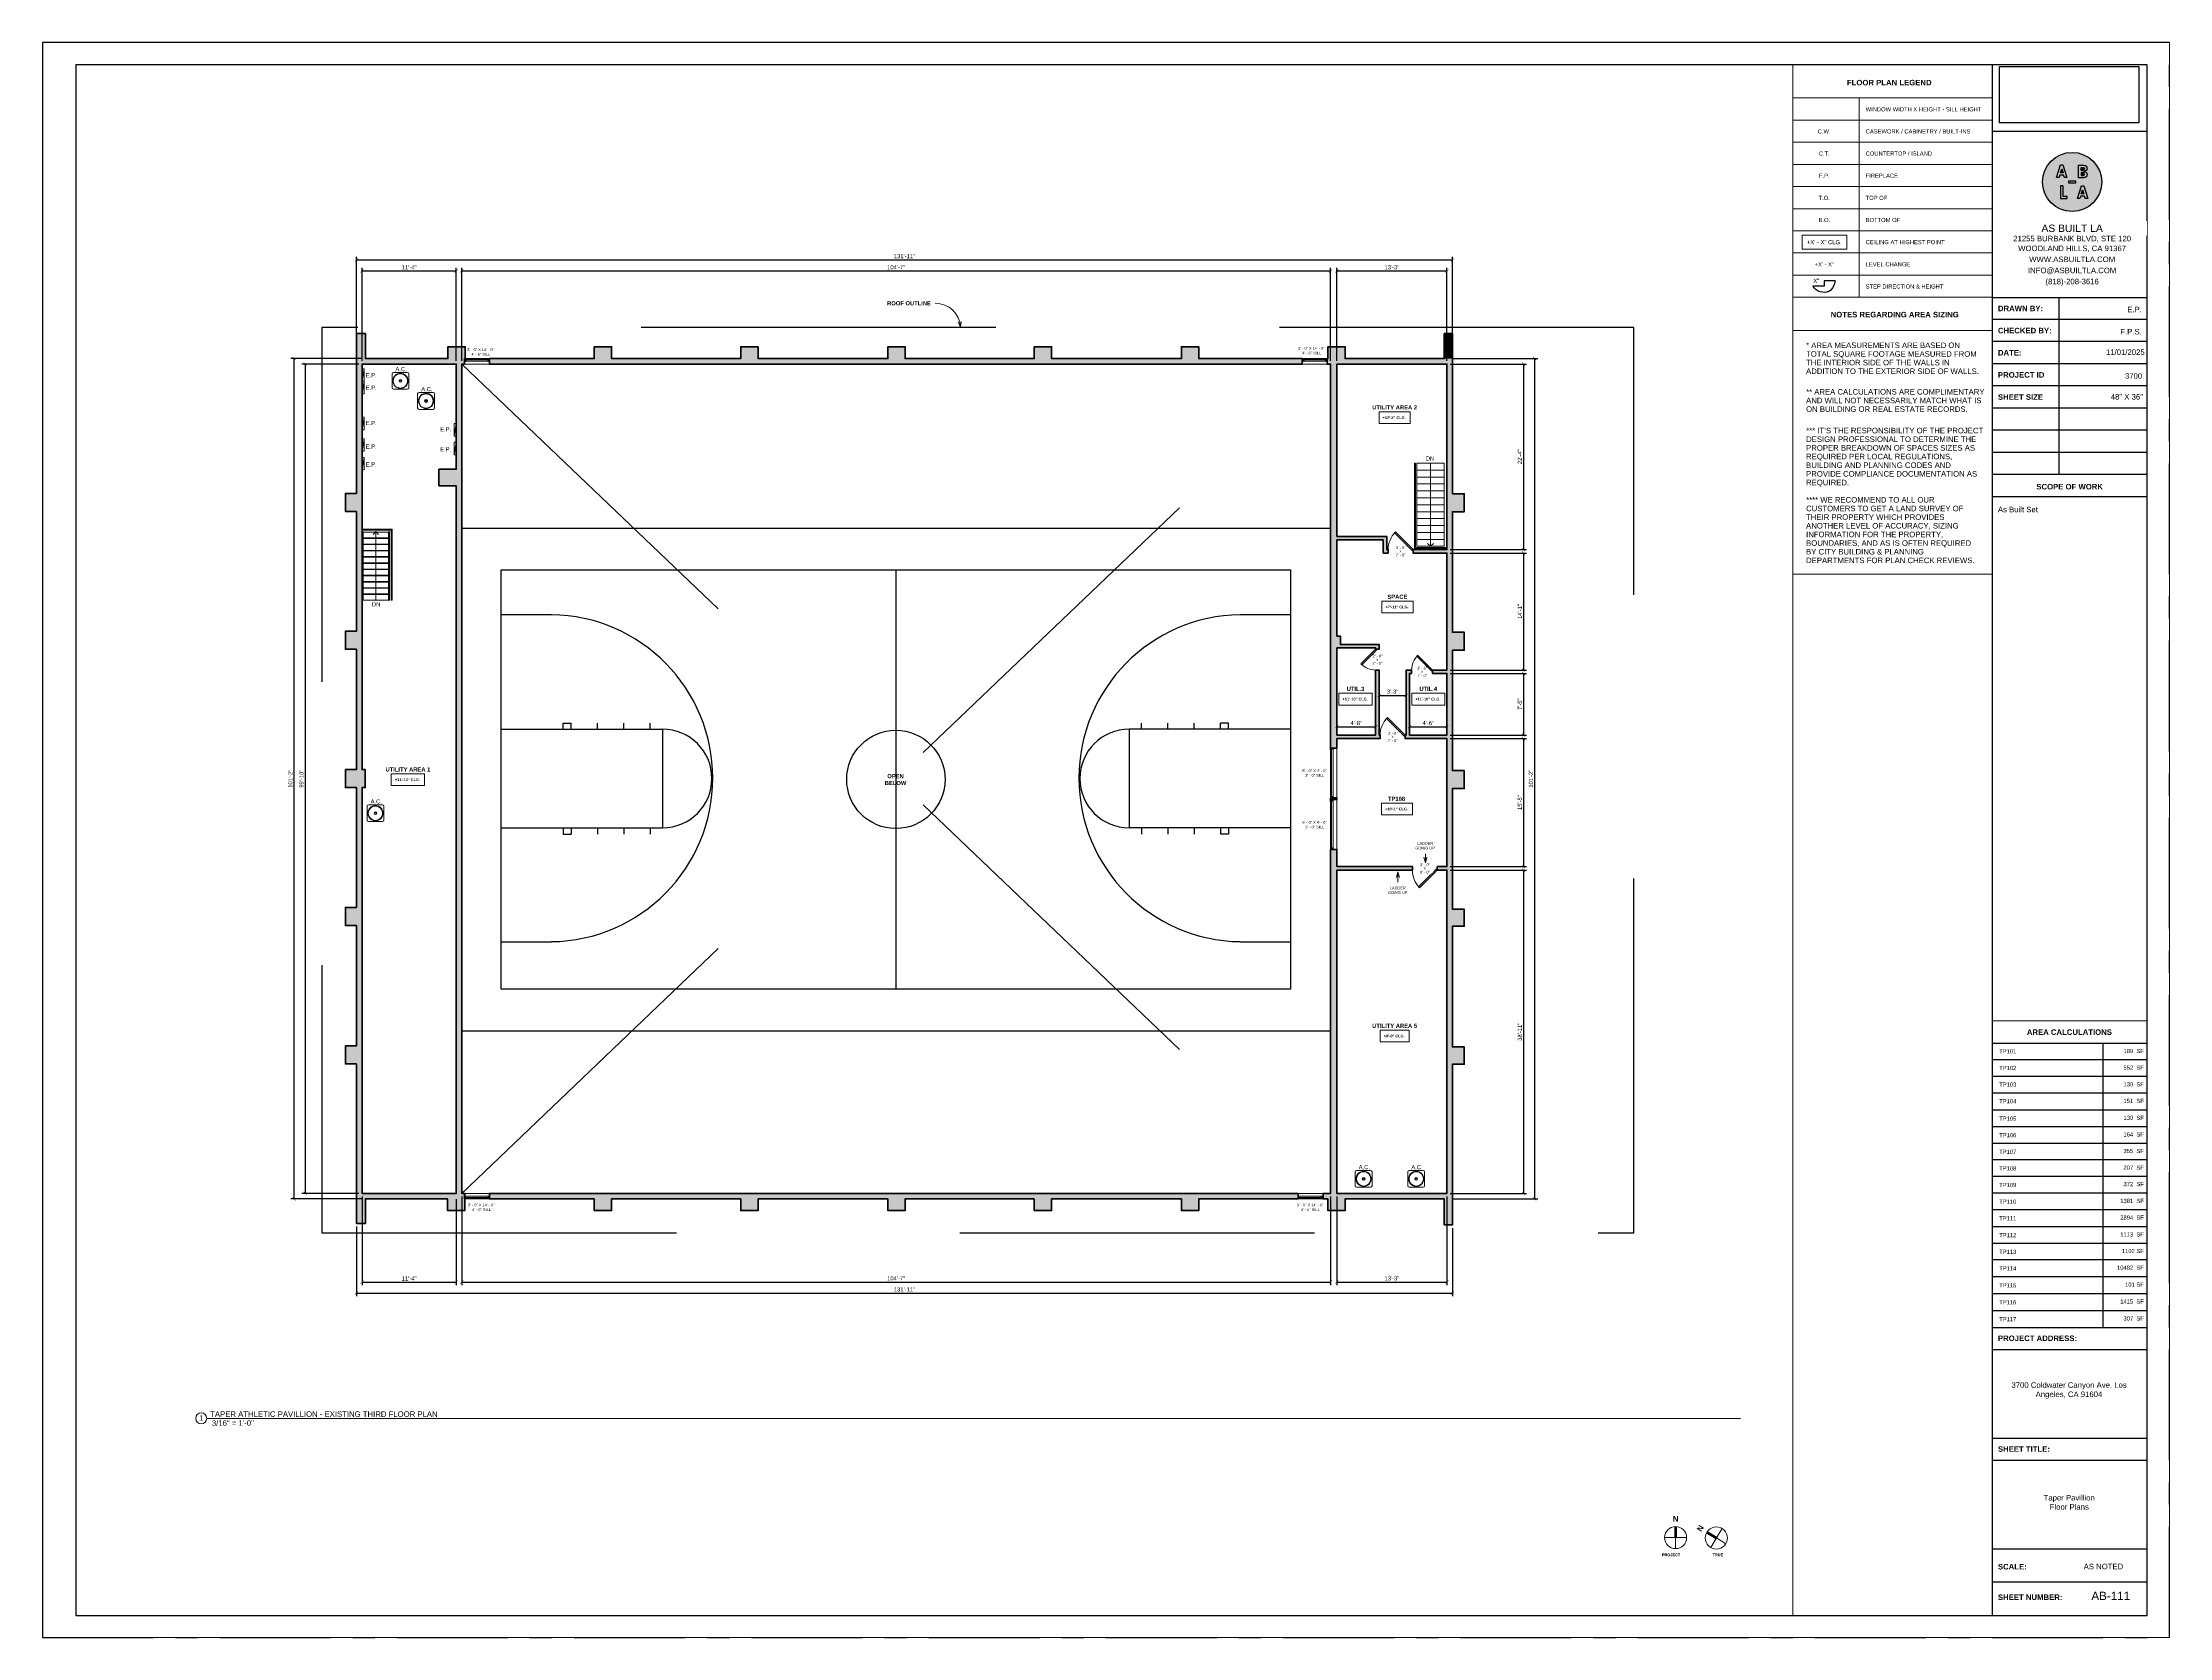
# Paper-space layout '12' of a CAD drawing. Header units: inches. Extents: x 0 to 48, y 0 to 36.
# The model-space entities are those that its viewports show. They can reach past a viewport. Long polylines and large blocks are cut down to what shows.
import ezdxf

# ---------------------------------------------------------------- set-up
doc = ezdxf.new("R2010")
doc.units = ezdxf.units.IN
doc.header["$MEASUREMENT"] = 0
doc.set_wipeout_variables(frame=1)
doc.linetypes.add('CENTERX2', pattern=[4, 2.5, -0.5, 0.5, -0.5])
doc.linetypes.add('HIDDEN2', pattern=[0.1875, 0.125, -0.0625])
for name, color, linetype, lineweight in [('A-ANNO', 2, 'Continuous', 5), ('A-ANNO-DIMS', 1, 'Continuous', 9), ('A-DETAIL-2', 20, 'Continuous', 25), ('A-DETAIL-3', 40, 'Continuous', 15), ('A-DOOR', 1, 'Continuous', 18), ('A-EQPT', 150, 'Continuous', 9), ('A-FLOR', 6, 'Continuous', 18), ('A-GLAZ', 2, 'Continuous', 30), ('A-HIDDEN', 2, 'HIDDEN2', 18), ('A-RAILING', 4, 'Continuous', 9), ('A-STRS', 4, 'Continuous', 9), ('A-WALL', 3, 'Continuous', 40), ('A-WINDOWS', 2, 'Continuous', 18)]:
    doc.layers.add(name, color=color, linetype=linetype, lineweight=lineweight)
doc.layers.add('A-HATCH', color=9, linetype='Continuous')
doc.layers.add('A-TB', color=7, linetype='Continuous')
doc.styles.add('Arial', font='arial.ttf')
doc.styles.add('Arial_1', font='arial.ttf', dxfattribs={"height": 0.0625})
doc.styles.add('Arial_2', font='arial.ttf', dxfattribs={"height": 3})
doc.styles.add('Arial_3', font='arial.ttf', dxfattribs={"height": 0.125})
doc.styles.add('Arial_4', font='arial.ttf', dxfattribs={"height": 3})
doc.styles.add('Arial_6', font='arial.ttf', dxfattribs={"height": 0.09375})
doc.styles.add('Arial_B', font='arialbd.ttf', dxfattribs={"height": 4.5})
doc.styles.add('Arial_B_1', font='arialbd.ttf', dxfattribs={"height": 3})
doc.styles.add('Arial_B_2', font='arialbd.ttf', dxfattribs={"height": 0.125})
doc.styles.add('Arial_B_3', font='arialbd.ttf', dxfattribs={"height": 0.0625})
doc.styles.add('Arial_B_4', font='arialbd.ttf', dxfattribs={"height": 0.0625})
doc.styles.add('JC', font='arial.ttf', dxfattribs={"height": 0.125})
doc.dimstyles.new('JC-DIMS', dxfattribs={"dimtxt": 0.125, "dimasz": 0.09375, "dimexe": 0.09375, "dimexo": 0.09375, "dimgap": 0.046875, "dimtad": 1, "dimdec": 1, "dimzin": 0, "dimdsep": 46, "dimlunit": 4, "dimtxsty": 'JC', "dimblk": 'ARCHTICK', "dimcen": 0.09, "dimclrd": 1, "dimclre": 1, "dimclrt": 256, "dimadec": 0, "dimazin": 0, "dimtfac": 1, "dimtdec": 1, "dimtofl": 0, "dimtmove": 1, "dimatfit": 3, "dimfxl": 1, "dimtolj": 1, "dimtzin": 0, "dimarcsym": 0})
picture_1 = doc.add_image_def('image1.png', size_in_pixel=(151, 61))

# ---------------------------------------------------------------- blocks, each defined once
blk = doc.blocks.new('JC_WINDOW HUNG - HUNG WINDOW-1510499-3-3rd Floor - Athletic Pavilion')
at = {"layer": 'A-GLAZ'}
for p, q in [((-18, 4), (-18, -4)), ((-18, 3.5), (-15, 3.5)), ((-18, 0), (-16.75, 0)), ((-16.75, 3.5), (-16.75, 0)), ((-16.75, 1.75), (-15, 1.75)), ((-15, 3.5), (-15, 1.75)), ((15, 3.5), (18, 3.5)), ((15, 3.5), (15, 1.75)), ((16.75, 1.75), (15, 1.75)), ((16.75, 3.5), (16.75, 0)), ((16.75, 0), (18, 0)), ((18, -4), (18, 4))]:
    blk.add_line(p, q, dxfattribs=at)
at = {"layer": 'A-GLAZ', "lineweight": 9}
for p, q in [((-16.75, 0), (16.75, 0)), ((-15, 3.5), (15, 3.5))]:
    blk.add_line(p, q, dxfattribs=at)
at = {"layer": 'A-GLAZ', "lineweight": 40}
blk.add_line((-15, 2.625), (15, 2.625), dxfattribs=at)
at = {"layer": 'A-WINDOWS'}
for p, q in [((18, 4), (-18, 4)), ((-18, -4), (18, -4))]:
    blk.add_line(p, q, dxfattribs=at)
blk = doc.blocks.new('JC_WINDOW HUNG - HUNG WINDOW-V1-3-3rd Floor - Athletic Pavilion')
at = {"layer": 'A-GLAZ'}
for p, q in [((-18, 4), (-18, -4)), ((-18, 3.5), (-15, 3.5)), ((-18, 0), (-16.75, 0)), ((-16.75, 3.5), (-16.75, 0)), ((-16.75, 1.75), (-15, 1.75)), ((-15, 3.5), (-15, 1.75)), ((15, 3.5), (18, 3.5)), ((15, 3.5), (15, 1.75)), ((16.75, 1.75), (15, 1.75)), ((16.75, 3.5), (16.75, 0)), ((16.75, 0), (18, 0)), ((18, -4), (18, 4))]:
    blk.add_line(p, q, dxfattribs=at)
at = {"layer": 'A-GLAZ', "lineweight": 9}
for p, q in [((-16.75, 0), (16.75, 0)), ((-15, 3.5), (15, 3.5))]:
    blk.add_line(p, q, dxfattribs=at)
at = {"layer": 'A-GLAZ', "lineweight": 40}
blk.add_line((-15, 2.625), (15, 2.625), dxfattribs=at)
at = {"layer": 'A-WINDOWS'}
for p, q in [((18, 4), (-17.038, 4)), ((-18, -4), (18, -4))]:
    blk.add_line(p, q, dxfattribs=at)
blk = doc.blocks.new('JC_DOOR_SINGLE PANEL - SINGLE DOOR-1515434-3-3rd Floor - Athletic Pavilion')
at = {"layer": 'A-DOOR', "lineweight": 30}
for p, q in [((-8.9, -26.5), (16.6, -1.1)), ((-7.5, -28), (-8.9, -26.5)), ((18, -2.5), (-7.5, -28)), ((16.6, -1.1), (18, -2.5))]:
    blk.add_line(p, q, dxfattribs=at)
at = {"layer": 'A-DOOR', "lineweight": 9}
blk.add_arc((18, -2.5), 36, 180, 225, dxfattribs=at)
blk = doc.blocks.new('JC_DOOR_SINGLE PANEL - SINGLE DOOR-1469976-3-3rd Floor - Athletic Pavilion')
at = {"layer": 'A-DOOR', "lineweight": 30}
for p, q in [((-7.5, 28), (-8.9, 26.5)), ((-8.9, 26.5), (16.6, 1.1)), ((18, 2.5), (-7.5, 28)), ((16.6, 1.1), (18, 2.5))]:
    blk.add_line(p, q, dxfattribs=at)
at = {"layer": 'A-DOOR', "lineweight": 9}
blk.add_arc((18, 2.5), 36, 135, 180, dxfattribs=at)
blk = doc.blocks.new('JC_DOOR_SINGLE PANEL - SINGLE DOOR-1516581-3-3rd Floor - Athletic Pavilion')
at = {"layer": 'A-DOOR', "lineweight": 30}
for p, q in [((-6.2, 23.7), (-7.6, 22.3)), ((-7.6, 22.3), (13.6, 1.1)), ((15, 2.5), (-6.2, 23.7)), ((13.6, 1.1), (15, 2.5))]:
    blk.add_line(p, q, dxfattribs=at)
at = {"layer": 'A-DOOR', "lineweight": 9}
blk.add_arc((15, 2.5), 30, 135, 180, dxfattribs=at)
blk = doc.blocks.new('Top Rail Type - Top Rail_Internal_-1521463-3-3rd Floor - Athletic Pavilion')
at = {"layer": 'A-RAILING'}
for p, q in [((-369.5, 332.7), (-369.5, 233.6)), ((-368, 233.6), (-368, 332.7))]:
    blk.add_line(p, q, dxfattribs=at)
at = {"layer": 'A-RAILING', "flags": 128}
blk.add_lwpolyline([(-368.6, 233.6), (-368.7, 233.6), (-368.8, 233.6)], dxfattribs=at)
blk = doc.blocks.new('Top Rail Type - Top Rail_Internal_-V2-3-3rd Floor - Athletic Pavilion')
at = {"layer": 'A-RAILING'}
for p, q in [((-369.5, 332.7), (-369.5, 233.6)), ((-368, 332.7), (-368, 233.6)), ((-368, 233.6), (-369.5, 233.6))]:
    blk.add_line(p, q, dxfattribs=at)
blk = doc.blocks.new('Top Rail Type - Top Rail_Internal_-1521474-3-3rd Floor - Athletic Pavilion')
at = {"layer": 'A-RAILING'}
for p, q in [((-331.5, 332.7), (-331.5, 233.6)), ((-330, 233.6), (-330, 332.7))]:
    blk.add_line(p, q, dxfattribs=at)
at = {"layer": 'A-RAILING', "flags": 128}
blk.add_lwpolyline([(-330.6, 233.6), (-330.7, 233.6), (-330.8, 233.6)], dxfattribs=at)
blk = doc.blocks.new('Top Rail Type - Top Rail_Internal_-V3-3-3rd Floor - Athletic Pavilion')
at = {"layer": 'A-RAILING'}
for p, q in [((-331.5, 332.7), (-331.5, 233.6)), ((-330, 332.7), (-330, 233.6)), ((-330, 233.6), (-331.5, 233.6))]:
    blk.add_line(p, q, dxfattribs=at)
blk = doc.blocks.new('Top Rail Type - Top Rail_Internal_-1522304-3-3rd Floor - Athletic Pavilion')
at = {"layer": 'A-RAILING'}
for p, q in [((1150.2, 431.5), (1150.2, 308.5)), ((1151.1, 431.5), (1150.9, 431.5)), ((1151.7, 310), (1151.7, 431.5)), ((1150.2, 308.5), (1197.3, 308.5)), ((1197.3, 310), (1151.7, 310))]:
    blk.add_line(p, q, dxfattribs=at)
blk.add_open_spline([(1151.1, 309.4), (1151, 309.4), (1151, 309.3), (1151, 309.3), (1150.9, 309.2), (1150.9, 309.2), (1150.9, 309.2)], degree=3, knots=[0.46086968, 0.46086968, 0.46086968, 0.46086968, 0.47916667, 0.5, 0.52083333, 0.53913032, 0.53913032, 0.53913032, 0.53913032], dxfattribs=at)
blk = doc.blocks.new('Top Rail Type - Top Rail_Internal_-V4-3-3rd Floor - Athletic Pavilion')
at = {"layer": 'A-RAILING'}
for p, q in [((1150.2, 431.5), (1151.7, 431.5)), ((1150.2, 308.5), (1150.2, 431.5)), ((1151.7, 310), (1151.7, 431.5)), ((1197.3, 308.5), (1150.2, 308.5)), ((1197.3, 310), (1151.7, 310))]:
    blk.add_line(p, q, dxfattribs=at)
blk = doc.blocks.new('Top Rail Type - Top Rail_Internal_-1522396-3-3rd Floor - Athletic Pavilion')
at = {"layer": 'A-RAILING'}
for p, q in [((-326, 336.4), (-369.7, 336.4)), ((-369.7, 334.9), (-327.5, 334.9)), ((-327.5, 334.9), (-327.5, 233.6)), ((-326, 233.6), (-326, 336.4)), ((-326.8, 233.6), (-326.6, 233.6))]:
    blk.add_line(p, q, dxfattribs=at)
blk.add_open_spline([(-326.8, 335.6), (-326.8, 335.6), (-326.8, 335.6), (-326.7, 335.7), (-326.7, 335.7), (-326.6, 335.8), (-326.6, 335.8)], degree=3, knots=[0.46086968, 0.46086968, 0.46086968, 0.46086968, 0.47916667, 0.5, 0.52083333, 0.53913032, 0.53913032, 0.53913032, 0.53913032], dxfattribs=at)
blk = doc.blocks.new('Top Rail Type - Top Rail_Internal_-V5-3-3rd Floor - Athletic Pavilion')
at = {"layer": 'A-RAILING'}
for p, q in [((-369.7, 336.4), (-326, 336.4)), ((-369.7, 334.9), (-327.5, 334.9)), ((-327.5, 334.9), (-327.5, 233.6)), ((-326, 336.4), (-326, 233.6)), ((-326, 233.6), (-327.5, 233.6))]:
    blk.add_line(p, q, dxfattribs=at)
blk = doc.blocks.new('JC_WINDOW HUNG - HUNG WINDOW-1533893-3-3rd Floor - Athletic Pavilion')
at = {"layer": 'A-GLAZ'}
for p, q in [((-18, -4), (-18, 4)), ((18, 4), (18, -4)), ((-18, 0), (-16.75, 0)), ((-18, -3.5), (-15, -3.5)), ((-16.75, -3.5), (-16.75, 0)), ((-16.75, -1.75), (-15, -1.75)), ((-15, -3.5), (-15, -1.75)), ((15, -3.5), (15, -1.75)), ((16.75, -1.75), (15, -1.75)), ((15, -3.5), (18, -3.5)), ((16.75, 0), (18, 0)), ((16.75, -3.5), (16.75, 0))]:
    blk.add_line(p, q, dxfattribs=at)
at = {"layer": 'A-GLAZ', "lineweight": 9}
for p, q in [((-16.75, 0), (16.75, 0)), ((-15, -3.5), (15, -3.5))]:
    blk.add_line(p, q, dxfattribs=at)
at = {"layer": 'A-GLAZ', "lineweight": 40}
blk.add_line((-15, -2.625), (15, -2.625), dxfattribs=at)
at = {"layer": 'A-WINDOWS'}
for p, q in [((-18, 4), (18, 4)), ((18, -4), (-18, -4))]:
    blk.add_line(p, q, dxfattribs=at)
blk = doc.blocks.new('JC_WINDOW HUNG - HUNG WINDOW-V6-3-3rd Floor - Athletic Pavilion')
at = {"layer": 'A-GLAZ'}
for p, q in [((-18, -4), (-18, 4)), ((18, 4), (18, -4)), ((-18, 0), (-16.75, 0)), ((-18, -3.5), (-15, -3.5)), ((-16.75, -3.5), (-16.75, 0)), ((-16.75, -1.75), (-15, -1.75)), ((-15, -3.5), (-15, -1.75)), ((15, -3.5), (15, -1.75)), ((16.75, -1.75), (15, -1.75)), ((15, -3.5), (18, -3.5)), ((16.75, 0), (18, 0)), ((16.75, -3.5), (16.75, 0))]:
    blk.add_line(p, q, dxfattribs=at)
at = {"layer": 'A-GLAZ', "lineweight": 9}
for p, q in [((-16.75, 0), (16.75, 0)), ((-15, -3.5), (15, -3.5))]:
    blk.add_line(p, q, dxfattribs=at)
at = {"layer": 'A-GLAZ', "lineweight": 40}
blk.add_line((-15, -2.625), (15, -2.625), dxfattribs=at)
at = {"layer": 'A-WINDOWS'}
for p, q in [((-18, 4), (18, 4)), ((18, -4), (-17.538, -4))]:
    blk.add_line(p, q, dxfattribs=at)
blk = doc.blocks.new('JC_FIXED WINDOW - MUNTIN - FIXED WINDOW-1586357-3-3rd Floor - Athletic Pavilion')
at = {"layer": 'A-GLAZ'}
for p, q in [((-36, 4.5), (-36, -4.5)), ((-33.3, 4.5), (-36, 4.5)), ((-36, 1), (-34.8, 1)), ((-35.5, 4.5), (-35.5, 2.7)), ((-35.5, 2.7), (-34.8, 2.7)), ((-33.3, 2.7), (-34.8, 2.7)), ((-34.8, 2.7), (-34.8, 1)), ((-33.3, 4.5), (-33.3, 2.7)), ((33.3, 4.5), (36, 4.5)), ((33.3, 4.5), (33.3, 2.7)), ((33.3, 2.7), (35.5, 2.7)), ((34.8, 2.7), (34.8, 1)), ((34.8, 1), (36, 1)), ((35.5, 4.5), (35.5, 2.7)), ((36, 4.5), (36, -4.5))]:
    blk.add_line(p, q, dxfattribs=at)
at = {"layer": 'A-GLAZ', "lineweight": 9}
for p, q in [((34.8, 1), (-34.8, 1)), ((33.3, 4.5), (-33.3, 4.5))]:
    blk.add_line(p, q, dxfattribs=at)
at = {"layer": 'A-GLAZ', "lineweight": 40}
blk.add_line((-33.3, 3.6), (33.3, 3.6), dxfattribs=at)
at = {"layer": 'A-WINDOWS'}
for p, q in [((36, 4.5), (-36, 4.5)), ((-36, -4.5), (36, -4.5))]:
    blk.add_line(p, q, dxfattribs=at)
blk = doc.blocks.new('Electrical Panel - Power Panel-1567453-3-3rd Floor - Athletic Pavilion')
at = {"layer": 'A-EQPT'}
for p, q in [((-16, 7), (2, 4)), ((-16, 7), (2, 7)), ((-16, 4), (-16, 7)), ((-16, 4), (2, 4)), ((2, 4), (2, 7))]:
    blk.add_line(p, q, dxfattribs=at)
blk = doc.blocks.new('JC_AC - AC-1366823-3-3rd Floor - Athletic Pavilion')
at = {"layer": 'A-EQPT'}
for p, q in [((-12.125, 10.125), (-12.125, -10.125)), ((10.125, 12.125), (-10.125, 12.125)), ((12.125, -10.125), (12.125, 10.125)), ((-10.125, -12.125), (10.125, -12.125))]:
    blk.add_line(p, q, dxfattribs=at)
for centre, radius, start, end in [((-10.125, 10.125), 2, 90, 180), ((0, 0), 11, 360, 180), ((0, 0), 11, 180, 0), ((0, 0), 10.379, 360, 180), ((0, 0), 10.379, 180, 0), ((0, 0), 2, 360, 180), ((0, 0), 2, 180, 0), ((0, 0), 1.25, 360, 180), ((0, 0), 1.25, 180, 0), ((10.125, 10.125), 2, 0, 90), ((-10.125, -10.125), 2, 180, 270), ((10.125, -10.125), 2, 270, 0)]:
    blk.add_arc(centre, radius, start, end, dxfattribs=at)
blk = doc.blocks.new('_ArchTick')
at = {"color": 0, "linetype": 'ByBlock', "const_width": 0.15}
blk.add_lwpolyline([(-0.5, -0.5), (0.5, 0.5)], dxfattribs=at)
blk = doc.blocks.new('*D1984')
at = {"layer": 'A-ANNO-DIMS', "color": 1, "lineweight": -2, "transparency": 16777216}
for p, q in [((52566.8, 4037.2), (52677.4, 4037.2)), ((52672.9, 4037.2), (52672.9, 3570.2)), ((52566.8, 3570.2), (52677.4, 3570.2))]:
    blk.add_line(p, q, dxfattribs=at)
at = {"layer": 'Defpoints', "color": 0, "transparency": 16777216}
for p in [(52562.3, 4037.2), (52562.3, 3570.2), (52672.9, 3570.2)]:
    blk.add_point(p, dxfattribs=at)
at = {"layer": 'A-ANNO-DIMS', "color": 1, "lineweight": -2, "transparency": 16777216, "xscale": 4.5, "yscale": 4.5, "zscale": 4.5}
for p, rotation in [((52672.9, 4037.2), 90), ((52672.9, 3570.2), 270)]:
    blk.add_blockref('_ArchTick', p, dxfattribs=dict(at, rotation=rotation))
at = {"layer": 'A-ANNO-DIMS', "color": 2, "transparency": 16777216, "insert": (52667.6, 3803.7), "char_height": 6, "width": 0.574, "attachment_point": 5, "rotation": 90, "style": 'JC'}
blk.add_mtext('\\A1;38\'-11"', dxfattribs=at)
blk = doc.blocks.new('*D1986')
at = {"layer": 'A-ANNO-DIMS', "color": 1, "lineweight": -2, "transparency": 16777216}
for p, q in [((52566.8, 4227.2), (52677.4, 4227.2)), ((52672.9, 4227.2), (52672.9, 4042.2)), ((52566.8, 4042.2), (52677.4, 4042.2))]:
    blk.add_line(p, q, dxfattribs=at)
at = {"layer": 'Defpoints', "color": 0, "transparency": 16777216}
for p in [(52562.3, 4227.2), (52562.3, 4042.2), (52672.9, 4042.2)]:
    blk.add_point(p, dxfattribs=at)
at = {"layer": 'A-ANNO-DIMS', "color": 1, "lineweight": -2, "transparency": 16777216, "xscale": 4.5, "yscale": 4.5, "zscale": 4.5}
for p, rotation in [((52672.9, 4227.2), 90), ((52672.9, 4042.2), 270)]:
    blk.add_blockref('_ArchTick', p, dxfattribs=dict(at, rotation=rotation))
at = {"layer": 'A-ANNO-DIMS', "color": 2, "transparency": 16777216, "insert": (52667.6, 4134.7), "char_height": 6, "width": 0.487, "attachment_point": 5, "rotation": 90, "style": 'JC'}
blk.add_mtext('\\A1;15\'-5"', dxfattribs=at)
blk = doc.blocks.new('*D2050')
at = {"layer": 'A-ANNO-DIMS', "color": 1, "lineweight": -2, "transparency": 16777216}
for p, q in [((52566.8, 4321.2), (52677.4, 4321.2)), ((52672.9, 4321.2), (52672.9, 4232.2)), ((52566.8, 4232.2), (52677.4, 4232.2))]:
    blk.add_line(p, q, dxfattribs=at)
at = {"layer": 'Defpoints', "color": 0, "transparency": 16777216}
for p in [(52562.3, 4321.2), (52562.3, 4232.2), (52672.9, 4232.2)]:
    blk.add_point(p, dxfattribs=at)
at = {"layer": 'A-ANNO-DIMS', "color": 1, "lineweight": -2, "transparency": 16777216, "xscale": 4.5, "yscale": 4.5, "zscale": 4.5}
for p, rotation in [((52672.9, 4321.2), 90), ((52672.9, 4232.2), 270)]:
    blk.add_blockref('_ArchTick', p, dxfattribs=dict(at, rotation=rotation))
at = {"layer": 'A-ANNO-DIMS', "color": 2, "transparency": 16777216, "insert": (52667.6, 4276.7), "char_height": 6, "width": 0.401, "attachment_point": 5, "rotation": 90, "style": 'JC'}
blk.add_mtext('\\A1;7\'-5"', dxfattribs=at)
blk = doc.blocks.new('*D2052')
at = {"layer": 'A-ANNO-DIMS', "color": 1, "lineweight": -2, "transparency": 16777216}
for p, q in [((52566.8, 4495.2), (52677.4, 4495.2)), ((52672.9, 4495.2), (52672.9, 4326.2)), ((52566.8, 4326.2), (52677.4, 4326.2))]:
    blk.add_line(p, q, dxfattribs=at)
at = {"layer": 'Defpoints', "color": 0, "transparency": 16777216}
for p in [(52562.3, 4495.2), (52562.3, 4326.2), (52672.9, 4326.2)]:
    blk.add_point(p, dxfattribs=at)
at = {"layer": 'A-ANNO-DIMS', "color": 1, "lineweight": -2, "transparency": 16777216, "xscale": 4.5, "yscale": 4.5, "zscale": 4.5}
for p, rotation in [((52672.9, 4495.2), 90), ((52672.9, 4326.2), 270)]:
    blk.add_blockref('_ArchTick', p, dxfattribs=dict(at, rotation=rotation))
at = {"layer": 'A-ANNO-DIMS', "color": 2, "transparency": 16777216, "insert": (52667.6, 4410.7), "char_height": 6, "width": 0.487, "attachment_point": 5, "rotation": 90, "style": 'JC'}
blk.add_mtext('\\A1;14\'-1"', dxfattribs=at)
blk = doc.blocks.new('*D2054')
at = {"layer": 'A-ANNO-DIMS', "color": 1, "lineweight": -2, "transparency": 16777216}
for p, q in [((52566.8, 4768.2), (52677.4, 4768.2)), ((52672.9, 4768.2), (52672.9, 4500.2)), ((52566.8, 4500.2), (52677.4, 4500.2))]:
    blk.add_line(p, q, dxfattribs=at)
at = {"layer": 'Defpoints', "color": 0, "transparency": 16777216}
for p in [(52562.3, 4768.2), (52562.3, 4500.2), (52672.9, 4500.2)]:
    blk.add_point(p, dxfattribs=at)
at = {"layer": 'A-ANNO-DIMS', "color": 1, "lineweight": -2, "transparency": 16777216, "xscale": 4.5, "yscale": 4.5, "zscale": 4.5}
for p, rotation in [((52672.9, 4768.2), 90), ((52672.9, 4500.2), 270)]:
    blk.add_blockref('_ArchTick', p, dxfattribs=dict(at, rotation=rotation))
at = {"layer": 'A-ANNO-DIMS', "color": 2, "transparency": 16777216, "insert": (52667.6, 4634.2), "char_height": 6, "width": 0.487, "attachment_point": 5, "rotation": 90, "style": 'JC'}
blk.add_mtext('\\A1;22\'-4"', dxfattribs=at)
blk = doc.blocks.new('*D2056')
at = {"layer": 'A-ANNO-DIMS', "color": 1, "lineweight": -2, "transparency": 16777216}
for p, q in [((52464.3, 4290.7), (52464.3, 4285)), ((52464.3, 4289.5), (52503.3, 4289.5)), ((52503.3, 4290.7), (52503.3, 4285))]:
    blk.add_line(p, q, dxfattribs=at)
at = {"layer": 'Defpoints', "color": 0, "transparency": 16777216}
for p in [(52464.3, 4295.2), (52503.3, 4295.2), (52503.3, 4289.5)]:
    blk.add_point(p, dxfattribs=at)
at = {"layer": 'A-ANNO-DIMS', "color": 1, "lineweight": -2, "transparency": 16777216, "xscale": 4.5, "yscale": 4.5, "zscale": 4.5, "rotation": 180}
blk.add_blockref('_ArchTick', (52464.3, 4289.5), dxfattribs=at)
at = {"layer": 'A-ANNO-DIMS', "color": 1, "lineweight": -2, "transparency": 16777216, "xscale": 4.5, "yscale": 4.5, "zscale": 4.5}
blk.add_blockref('_ArchTick', (52503.3, 4289.5), dxfattribs=at)
at = {"layer": 'A-ANNO-DIMS', "color": 2, "transparency": 16777216, "insert": (52483.8, 4294.9), "char_height": 6, "width": 0.401, "attachment_point": 5, "style": 'JC'}
blk.add_mtext('\\A1;3\'-3"', dxfattribs=at)
blk = doc.blocks.new('*D2058')
at = {"layer": 'A-ANNO-DIMS', "color": 1, "lineweight": -2, "transparency": 16777216}
for p, q in [((52508.3, 4245.4), (52508.3, 4239.8)), ((52508.3, 4244.3), (52562.3, 4244.3)), ((52562.3, 4245.4), (52562.3, 4239.8))]:
    blk.add_line(p, q, dxfattribs=at)
at = {"layer": 'Defpoints', "color": 0, "transparency": 16777216}
for p in [(52508.3, 4249.9), (52562.3, 4249.9), (52562.3, 4244.3)]:
    blk.add_point(p, dxfattribs=at)
at = {"layer": 'A-ANNO-DIMS', "color": 1, "lineweight": -2, "transparency": 16777216, "xscale": 4.5, "yscale": 4.5, "zscale": 4.5, "rotation": 180}
blk.add_blockref('_ArchTick', (52508.3, 4244.3), dxfattribs=at)
at = {"layer": 'A-ANNO-DIMS', "color": 1, "lineweight": -2, "transparency": 16777216, "xscale": 4.5, "yscale": 4.5, "zscale": 4.5}
blk.add_blockref('_ArchTick', (52562.3, 4244.3), dxfattribs=at)
at = {"layer": 'A-ANNO-DIMS', "color": 2, "transparency": 16777216, "insert": (52535.3, 4249.6), "char_height": 6, "width": 0.401, "attachment_point": 5, "style": 'JC'}
blk.add_mtext('\\A1;4\'-6"', dxfattribs=at)
blk = doc.blocks.new('*D2060')
at = {"layer": 'A-ANNO-DIMS', "color": 1, "lineweight": -2, "transparency": 16777216}
for p, q in [((52403.3, 4245.4), (52403.3, 4239.8)), ((52403.3, 4244.3), (52459.3, 4244.3)), ((52459.3, 4245.4), (52459.3, 4239.8))]:
    blk.add_line(p, q, dxfattribs=at)
at = {"layer": 'Defpoints', "color": 0, "transparency": 16777216}
for p in [(52403.3, 4249.9), (52459.3, 4249.9), (52459.3, 4244.3)]:
    blk.add_point(p, dxfattribs=at)
at = {"layer": 'A-ANNO-DIMS', "color": 1, "lineweight": -2, "transparency": 16777216, "xscale": 4.5, "yscale": 4.5, "zscale": 4.5, "rotation": 180}
blk.add_blockref('_ArchTick', (52403.3, 4244.3), dxfattribs=at)
at = {"layer": 'A-ANNO-DIMS', "color": 1, "lineweight": -2, "transparency": 16777216, "xscale": 4.5, "yscale": 4.5, "zscale": 4.5}
blk.add_blockref('_ArchTick', (52459.3, 4244.3), dxfattribs=at)
at = {"layer": 'A-ANNO-DIMS', "color": 2, "transparency": 16777216, "insert": (52431.3, 4249.6), "char_height": 6, "width": 0.401, "attachment_point": 5, "style": 'JC'}
blk.add_mtext('\\A1;4\'-8"', dxfattribs=at)
blk = doc.blocks.new('*D2062')
at = {"layer": 'A-ANNO-DIMS', "color": 1, "lineweight": -2, "transparency": 16777216}
for p, q in [((52570.8, 4776.2), (52693.4, 4776.2)), ((52688.9, 4776.2), (52688.9, 3562.2)), ((52570.8, 3562.2), (52693.4, 3562.2))]:
    blk.add_line(p, q, dxfattribs=at)
at = {"layer": 'Defpoints', "color": 0, "transparency": 16777216}
for p in [(52566.3, 4776.2), (52566.3, 3562.2), (52688.9, 3562.2)]:
    blk.add_point(p, dxfattribs=at)
at = {"layer": 'A-ANNO-DIMS', "color": 1, "lineweight": -2, "transparency": 16777216, "xscale": 4.5, "yscale": 4.5, "zscale": 4.5}
for p, rotation in [((52688.9, 4776.2), 90), ((52688.9, 3562.2), 270)]:
    blk.add_blockref('_ArchTick', p, dxfattribs=dict(at, rotation=rotation))
at = {"layer": 'A-ANNO-DIMS', "color": 2, "transparency": 16777216, "insert": (52683.6, 4169.2), "char_height": 6, "width": 0.574, "attachment_point": 5, "rotation": 90, "style": 'JC'}
blk.add_mtext('\\A1;101\'-2"', dxfattribs=at)
blk = doc.blocks.new('*D2064')
at = {"layer": 'A-ANNO-DIMS', "color": 1, "lineweight": -2, "transparency": 16777216}
for p, q in [((50990.8, 4768.2), (50908.6, 4768.2)), ((50913.1, 4768.2), (50913.1, 3570.2)), ((50990.8, 3570.2), (50908.6, 3570.2))]:
    blk.add_line(p, q, dxfattribs=at)
at = {"layer": 'Defpoints', "color": 0, "transparency": 16777216}
for p in [(50995.3, 4768.2), (50913.1, 3570.2), (50995.3, 3570.2)]:
    blk.add_point(p, dxfattribs=at)
at = {"layer": 'A-ANNO-DIMS', "color": 1, "lineweight": -2, "transparency": 16777216, "xscale": 4.5, "yscale": 4.5, "zscale": 4.5}
for p, rotation in [((50913.1, 4768.2), 90), ((50913.1, 3570.2), 270)]:
    blk.add_blockref('_ArchTick', p, dxfattribs=dict(at, rotation=rotation))
at = {"layer": 'A-ANNO-DIMS', "color": 2, "transparency": 16777216, "insert": (50907.8, 4169.2), "char_height": 6, "width": 0.574, "attachment_point": 5, "rotation": 90, "style": 'JC'}
blk.add_mtext('\\A1;99\'-10"', dxfattribs=at)
blk = doc.blocks.new('*D2066')
at = {"layer": 'A-ANNO-DIMS', "color": 1, "lineweight": -2, "transparency": 16777216}
for p, q in [((50995.3, 4772.7), (50995.3, 4907.2)), ((50995.3, 4902.7), (51131.3, 4902.7)), ((51131.3, 4772.7), (51131.3, 4907.2))]:
    blk.add_line(p, q, dxfattribs=at)
at = {"layer": 'Defpoints', "color": 0, "transparency": 16777216}
for p in [(51131.3, 4902.7), (50995.3, 4768.2), (51131.3, 4768.2)]:
    blk.add_point(p, dxfattribs=at)
at = {"layer": 'A-ANNO-DIMS', "color": 1, "lineweight": -2, "transparency": 16777216, "xscale": 4.5, "yscale": 4.5, "zscale": 4.5, "rotation": 180}
blk.add_blockref('_ArchTick', (50995.3, 4902.7), dxfattribs=at)
at = {"layer": 'A-ANNO-DIMS', "color": 1, "lineweight": -2, "transparency": 16777216, "xscale": 4.5, "yscale": 4.5, "zscale": 4.5}
blk.add_blockref('_ArchTick', (51131.3, 4902.7), dxfattribs=at)
at = {"layer": 'A-ANNO-DIMS', "color": 2, "transparency": 16777216, "insert": (51063.3, 4908), "char_height": 6, "width": 0.487, "attachment_point": 5, "style": 'JC'}
blk.add_mtext('\\A1;11\'-4"', dxfattribs=at)
blk = doc.blocks.new('*D2068')
at = {"layer": 'A-ANNO-DIMS', "color": 1, "lineweight": -2, "transparency": 16777216}
for p, q in [((52403.3, 4772.7), (52403.3, 4907.2)), ((52403.3, 4902.7), (52562.3, 4902.7)), ((52562.3, 4772.7), (52562.3, 4907.2))]:
    blk.add_line(p, q, dxfattribs=at)
at = {"layer": 'Defpoints', "color": 0, "transparency": 16777216}
for p in [(52562.3, 4902.7), (52403.3, 4768.2), (52562.3, 4768.2)]:
    blk.add_point(p, dxfattribs=at)
at = {"layer": 'A-ANNO-DIMS', "color": 1, "lineweight": -2, "transparency": 16777216, "xscale": 4.5, "yscale": 4.5, "zscale": 4.5, "rotation": 180}
blk.add_blockref('_ArchTick', (52403.3, 4902.7), dxfattribs=at)
at = {"layer": 'A-ANNO-DIMS', "color": 1, "lineweight": -2, "transparency": 16777216, "xscale": 4.5, "yscale": 4.5, "zscale": 4.5}
blk.add_blockref('_ArchTick', (52562.3, 4902.7), dxfattribs=at)
at = {"layer": 'A-ANNO-DIMS', "color": 2, "transparency": 16777216, "insert": (52482.8, 4908), "char_height": 6, "width": 0.487, "attachment_point": 5, "style": 'JC'}
blk.add_mtext('\\A1;13\'-3"', dxfattribs=at)
blk = doc.blocks.new('JC- existing door Tag_quad - JC- existing door Tag_quad-839775-3-3rd Floor - Athletic Pavilion')
at = {"layer": 'A-ANNO', "insert": (-0.023, 0.038), "char_height": 0.0625, "width": 0.0505, "attachment_point": 1, "style": 'Arial_2', "bg_fill": 3, "box_fill_scale": 1.25, "bg_fill_color": 256, "bg_fill_true_color": 13158600, "bg_fill_transparency": 0}
blk.add_mtext('x', dxfattribs=at)
blk = doc.blocks.new('*D2070')
at = {"layer": 'A-ANNO-DIMS', "color": 1, "lineweight": -2, "transparency": 16777216}
for p, q in [((51139.3, 4772.7), (51139.3, 4907.2)), ((51139.3, 4902.7), (52394.3, 4902.7)), ((52394.3, 4772.7), (52394.3, 4907.2))]:
    blk.add_line(p, q, dxfattribs=at)
at = {"layer": 'Defpoints', "color": 0, "transparency": 16777216}
for p in [(52394.3, 4902.7), (51139.3, 4768.2), (52394.3, 4768.2)]:
    blk.add_point(p, dxfattribs=at)
at = {"layer": 'A-ANNO-DIMS', "color": 1, "lineweight": -2, "transparency": 16777216, "xscale": 4.5, "yscale": 4.5, "zscale": 4.5, "rotation": 180}
blk.add_blockref('_ArchTick', (51139.3, 4902.7), dxfattribs=at)
at = {"layer": 'A-ANNO-DIMS', "color": 1, "lineweight": -2, "transparency": 16777216, "xscale": 4.5, "yscale": 4.5, "zscale": 4.5}
blk.add_blockref('_ArchTick', (52394.3, 4902.7), dxfattribs=at)
at = {"layer": 'A-ANNO-DIMS', "color": 2, "transparency": 16777216, "insert": (51766.8, 4908), "char_height": 6, "width": 0.574, "attachment_point": 5, "style": 'JC'}
blk.add_mtext('\\A1;104\'-7"', dxfattribs=at)
blk = doc.blocks.new('*D2072')
at = {"layer": 'A-ANNO-DIMS', "color": 1, "lineweight": -2, "transparency": 16777216}
for p, q in [((50987.3, 4776.7), (50987.3, 4923.2)), ((50987.3, 4918.7), (52570.3, 4918.7)), ((52570.3, 4776.7), (52570.3, 4923.2))]:
    blk.add_line(p, q, dxfattribs=at)
at = {"layer": 'Defpoints', "color": 0, "transparency": 16777216}
for p in [(52570.3, 4918.7), (50987.3, 4772.2), (52570.3, 4772.2)]:
    blk.add_point(p, dxfattribs=at)
at = {"layer": 'A-ANNO-DIMS', "color": 1, "lineweight": -2, "transparency": 16777216, "xscale": 4.5, "yscale": 4.5, "zscale": 4.5, "rotation": 180}
blk.add_blockref('_ArchTick', (50987.3, 4918.7), dxfattribs=at)
at = {"layer": 'A-ANNO-DIMS', "color": 1, "lineweight": -2, "transparency": 16777216, "xscale": 4.5, "yscale": 4.5, "zscale": 4.5}
blk.add_blockref('_ArchTick', (52570.3, 4918.7), dxfattribs=at)
at = {"layer": 'A-ANNO-DIMS', "color": 2, "transparency": 16777216, "insert": (51778.8, 4924), "char_height": 6, "width": 0.66, "attachment_point": 5, "style": 'JC'}
blk.add_mtext('\\A1;131\'-11"', dxfattribs=at)
blk = doc.blocks.new('*D2074')
at = {"layer": 'A-ANNO-DIMS', "color": 1, "lineweight": -2, "transparency": 16777216}
for p, q in [((50995.8, 4776.2), (50892.6, 4776.2)), ((50897.1, 3562.2), (50897.1, 4776.2)), ((50995.8, 3562.2), (50892.6, 3562.2))]:
    blk.add_line(p, q, dxfattribs=at)
at = {"layer": 'Defpoints', "color": 0, "transparency": 16777216}
for p in [(50897.1, 4776.2), (51000.3, 4776.2), (51000.3, 3562.2)]:
    blk.add_point(p, dxfattribs=at)
at = {"layer": 'A-ANNO-DIMS', "color": 1, "lineweight": -2, "transparency": 16777216, "xscale": 4.5, "yscale": 4.5, "zscale": 4.5}
for p, rotation in [((50897.1, 4776.2), 90), ((50897.1, 3562.2), 270)]:
    blk.add_blockref('_ArchTick', p, dxfattribs=dict(at, rotation=rotation))
at = {"layer": 'A-ANNO-DIMS', "color": 2, "transparency": 16777216, "insert": (50891.8, 4169.2), "char_height": 6, "width": 0.574, "attachment_point": 5, "rotation": 90, "style": 'JC'}
blk.add_mtext('\\A1;101\'-2"', dxfattribs=at)
blk = doc.blocks.new('*D2076')
at = {"layer": 'A-ANNO-DIMS', "color": 1, "lineweight": -2, "transparency": 16777216}
for p, q in [((50995.3, 3565.7), (50995.3, 3437.6)), ((51131.3, 3561.7), (51131.3, 3437.6)), ((50995.3, 3442.1), (51131.3, 3442.1))]:
    blk.add_line(p, q, dxfattribs=at)
at = {"layer": 'Defpoints', "color": 0, "transparency": 16777216}
for p in [(50995.3, 3570.2), (51131.3, 3566.2), (51131.3, 3442.1)]:
    blk.add_point(p, dxfattribs=at)
at = {"layer": 'A-ANNO-DIMS', "color": 1, "lineweight": -2, "transparency": 16777216, "xscale": 4.5, "yscale": 4.5, "zscale": 4.5, "rotation": 180}
blk.add_blockref('_ArchTick', (50995.3, 3442.1), dxfattribs=at)
at = {"layer": 'A-ANNO-DIMS', "color": 1, "lineweight": -2, "transparency": 16777216, "xscale": 4.5, "yscale": 4.5, "zscale": 4.5}
blk.add_blockref('_ArchTick', (51131.3, 3442.1), dxfattribs=at)
at = {"layer": 'A-ANNO-DIMS', "color": 2, "transparency": 16777216, "insert": (51063.3, 3447.3), "char_height": 6, "width": 0.487, "attachment_point": 5, "style": 'JC'}
blk.add_mtext('\\A1;11\'-4"', dxfattribs=at)
blk = doc.blocks.new('*D2078')
at = {"layer": 'A-ANNO-DIMS', "color": 1, "lineweight": -2, "transparency": 16777216}
for p, q in [((51139.3, 3565.7), (51139.3, 3437.6)), ((52394.3, 3565.7), (52394.3, 3437.6)), ((51139.3, 3442.1), (52394.3, 3442.1))]:
    blk.add_line(p, q, dxfattribs=at)
at = {"layer": 'Defpoints', "color": 0, "transparency": 16777216}
for p in [(51139.3, 3570.2), (52394.3, 3570.2), (52394.3, 3442.1)]:
    blk.add_point(p, dxfattribs=at)
at = {"layer": 'A-ANNO-DIMS', "color": 1, "lineweight": -2, "transparency": 16777216, "xscale": 4.5, "yscale": 4.5, "zscale": 4.5, "rotation": 180}
blk.add_blockref('_ArchTick', (51139.3, 3442.1), dxfattribs=at)
at = {"layer": 'A-ANNO-DIMS', "color": 1, "lineweight": -2, "transparency": 16777216, "xscale": 4.5, "yscale": 4.5, "zscale": 4.5}
blk.add_blockref('_ArchTick', (52394.3, 3442.1), dxfattribs=at)
at = {"layer": 'A-ANNO-DIMS', "color": 2, "transparency": 16777216, "insert": (51766.8, 3447.4), "char_height": 6, "width": 0.574, "attachment_point": 5, "style": 'JC'}
blk.add_mtext('\\A1;104\'-7"', dxfattribs=at)
blk = doc.blocks.new('*D2080')
at = {"layer": 'A-ANNO-DIMS', "color": 1, "lineweight": -2, "transparency": 16777216}
for p, q in [((52403.3, 3565.7), (52403.3, 3437.6)), ((52562.3, 3565.7), (52562.3, 3437.6)), ((52403.3, 3442.1), (52562.3, 3442.1))]:
    blk.add_line(p, q, dxfattribs=at)
at = {"layer": 'Defpoints', "color": 0, "transparency": 16777216}
for p in [(52403.3, 3570.2), (52562.3, 3570.2), (52562.3, 3442.1)]:
    blk.add_point(p, dxfattribs=at)
at = {"layer": 'A-ANNO-DIMS', "color": 1, "lineweight": -2, "transparency": 16777216, "xscale": 4.5, "yscale": 4.5, "zscale": 4.5, "rotation": 180}
blk.add_blockref('_ArchTick', (52403.3, 3442.1), dxfattribs=at)
at = {"layer": 'A-ANNO-DIMS', "color": 1, "lineweight": -2, "transparency": 16777216, "xscale": 4.5, "yscale": 4.5, "zscale": 4.5}
blk.add_blockref('_ArchTick', (52562.3, 3442.1), dxfattribs=at)
at = {"layer": 'A-ANNO-DIMS', "color": 2, "transparency": 16777216, "insert": (52482.8, 3447.4), "char_height": 6, "width": 0.487, "attachment_point": 5, "style": 'JC'}
blk.add_mtext('\\A1;13\'-3"', dxfattribs=at)
blk = doc.blocks.new('*D2082')
at = {"layer": 'A-ANNO-DIMS', "color": 1, "lineweight": -2, "transparency": 16777216}
for p, q in [((50987.3, 3522.4), (50987.3, 3421.6)), ((52570.3, 3520), (52570.3, 3421.6)), ((50987.3, 3426.1), (52570.3, 3426.1))]:
    blk.add_line(p, q, dxfattribs=at)
at = {"layer": 'Defpoints', "color": 0, "transparency": 16777216}
for p in [(50987.3, 3526.9), (52570.3, 3524.5), (52570.3, 3426.1)]:
    blk.add_point(p, dxfattribs=at)
at = {"layer": 'A-ANNO-DIMS', "color": 1, "lineweight": -2, "transparency": 16777216, "xscale": 4.5, "yscale": 4.5, "zscale": 4.5, "rotation": 180}
blk.add_blockref('_ArchTick', (50987.3, 3426.1), dxfattribs=at)
at = {"layer": 'A-ANNO-DIMS', "color": 1, "lineweight": -2, "transparency": 16777216, "xscale": 4.5, "yscale": 4.5, "zscale": 4.5}
blk.add_blockref('_ArchTick', (52570.3, 3426.1), dxfattribs=at)
at = {"layer": 'A-ANNO-DIMS', "color": 2, "transparency": 16777216, "insert": (51778.8, 3431.4), "char_height": 6, "width": 0.66, "attachment_point": 5, "style": 'JC'}
blk.add_mtext('\\A1;131\'-11"', dxfattribs=at)
blk = doc.blocks.new('JC_TB_48x36 - JC_TB_4836-1441736-Floor Plans')
at = {"layer": 'A-TB'}
for p, q in [((-0.003, 24.012), (-0.003, -11.988)), ((47.997, 24.012), (-0.003, 24.012)), ((47.997, -11.988), (47.997, 24.012)), ((0.747, 23.512), (0.747, -11.488)), ((47.497, 23.512), (0.747, 23.512)), ((47.497, 15.262), (43.997, 15.262)), ((47.497, 14.762), (43.997, 14.762)), ((43.997, -9.988), (47.497, -9.988)), ((47.497, -10.738), (43.997, -10.738)), ((0.747, -11.488), (47.497, -11.488)), ((-0.003, -11.988), (47.997, -11.988))]:
    blk.add_line(p, q, dxfattribs=at)
at = {"layer": 'A-TB', "char_height": 0.125, "attachment_point": 1, "bg_fill": 3, "box_fill_scale": 1.25, "bg_fill_color": 256, "bg_fill_true_color": 13158600, "bg_fill_transparency": 0}
for s, insert, width, style in [('DRAWN BY:', (44.126, 18.073), 1.22463, 'Arial_B_2'), ('CHECKED BY:', (44.126, 17.573), 1.4645, 'Arial_B_2'), ('DATE:', (44.126, 17.073), 0.63441, 'Arial_B_2'), ('PROJECT ID', (44.126, 16.573), 1.26566, 'Arial_B_2'), ('SHEET SIZE', (44.126, 16.073), 1.23725, 'Arial_B_2'), ('48" X 36"', (46.673, 16.078), 0.87428, 'Arial_3'), ('SCOPE OF WORK', (44.992, 14.05), 1.82747, 'Arial_B_2'), ('PROJECT ADDRESS:', (44.126, -5.172), 2.14941, 'Arial_B_2'), ('SHEET TITLE:', (44.126, -7.672), 1.42031, 'Arial_B_2'), ('SCALE:', (44.126, -10.328), 0.77959, 'Arial_B_2'), ('AS NOTED', (46.061, -10.323), 1.08259, 'Arial_3'), ('SHEET NUMBER:', (44.126, -11.016), 1.76434, 'Arial_B_2')]:
    blk.add_mtext(s, dxfattribs=dict(at, insert=insert, width=width, style=style))
at = {"layer": 'A-TB'}
for p, q in [((43.997, 23.512), (43.997, -11.488)), ((47.497, -11.488), (47.497, 23.512)), ((47.497, 18.262), (43.997, 18.262)), ((45.497, 18.262), (45.497, 14.262)), ((47.497, 17.762), (43.997, 17.762)), ((47.497, 17.262), (43.997, 17.262)), ((47.497, 16.762), (43.997, 16.762)), ((47.497, 16.262), (43.997, 16.262)), ((47.497, 15.762), (43.997, 15.762)), ((47.497, 14.262), (43.997, 14.262)), ((47.497, 13.762), (43.997, 13.762)), ((43.997, -4.988), (47.497, -4.988)), ((43.997, -5.488), (47.497, -5.488)), ((43.997, -7.488), (47.497, -7.488)), ((43.997, -7.988), (47.497, -7.988))]:
    blk.add_line(p, q, dxfattribs=at)
blk = doc.blocks.new('Viewport - View Title-2281-Floor Plans')
at = {"layer": 'A-ANNO'}
for start, end in [(0, 180), (180, 360)]:
    blk.add_arc((-0.125, 0), 0.125, start, end, dxfattribs=at)
blk = doc.blocks.new('Logo - ABLA - CAD Format')
at = {"layer": 'A-HATCH', "true_color": 0xc9ee63}
h = blk.add_hatch(color=71, dxfattribs=at)
h.dxf.hatch_style = 1
h.paths.add_polyline_path([(-0.71, 0.89), (-0.79, 0.62), (-0.62, 0.62)], flags=0)
h.paths.add_polyline_path([(0.6, 0.78), (0.74, 0.78, 1), (0.74, 0.98), (0.6, 0.98)], flags=0)
h.paths.add_polyline_path([(0.6, 0.44), (0.74, 0.44, 1), (0.74, 0.63), (0.6, 0.63)], flags=0)
h.paths.add_polyline_path([(0.62, -0.8), (0.79, -0.8), (0.71, -0.53)], flags=0)
h.paths.add_polyline_path([(-2, 0, 1), (2, 0, 1)])
h.paths.add_polyline_path([(0.8, 0.28), (0.44, 0.28), (0.44, 1.13), (0.8, 1.13, -1), (0.8, 0.71, -1)], flags=16)
h.paths.add_polyline_path([(0.74, 0.44), (0.6, 0.44), (0.6, 0.63), (0.74, 0.63, -1)], flags=0)
h.paths.add_polyline_path([(0.79, -0.27), (1.05, -1.12), (0.89, -1.12), (0.84, -0.96), (0.58, -0.96), (0.53, -1.12), (0.37, -1.12), (0.63, -0.27)], flags=16)
h.paths.add_polyline_path([(0.74, 0.78), (0.6, 0.78), (0.6, 0.98), (0.74, 0.98, -1)], flags=0)
h.paths.add_polyline_path([(0.71, -0.53), (0.79, -0.8), (0.62, -0.8)], flags=0)
h.paths.add_polyline_path([(0.25, 0.06), (0.25, -0.06), (-0.25, -0.06), (-0.25, 0.06)], flags=16)
h.paths.add_polyline_path([(-0.37, 0.3), (-0.53, 0.3), (-0.58, 0.46), (-0.84, 0.46), (-0.89, 0.3), (-1.05, 0.3), (-0.79, 1.15), (-0.63, 1.15)], flags=16)
h.paths.add_polyline_path([(-0.63, -0.27), (-0.63, -0.96), (-0.37, -0.96), (-0.37, -1.12), (-0.79, -1.12), (-0.79, -0.27)], flags=16)
h.paths.add_polyline_path([(-0.62, 0.62), (-0.79, 0.62), (-0.71, 0.89)], flags=0)
at = {"layer": 'A-HATCH'}
h = blk.add_hatch(color=250, dxfattribs=at)
h.dxf.hatch_style = 1
h.paths.add_polyline_path([(-0.63, 1.15), (-0.79, 1.15), (-1.05, 0.3), (-0.89, 0.3), (-0.84, 0.46), (-0.58, 0.46), (-0.53, 0.3), (-0.37, 0.3)])
h.paths.add_polyline_path([(-0.62, 0.62), (-0.79, 0.62), (-0.71, 0.89)], flags=16)
h.paths.add_polyline_path([(0.44, 0.28), (0.8, 0.28, 1), (0.8, 0.71, 1), (0.8, 1.13), (0.44, 1.13)])
h.paths.add_polyline_path([(0.6, 0.44), (0.6, 0.63), (0.74, 0.63, -1), (0.74, 0.44)], flags=16)
h.paths.add_polyline_path([(0.6, 0.78), (0.6, 0.98), (0.74, 0.98, -1), (0.74, 0.78)], flags=16)
h.paths.add_polyline_path([(0.37, -1.12), (0.53, -1.12), (0.58, -0.96), (0.84, -0.96), (0.89, -1.12), (1.05, -1.12), (0.79, -0.27), (0.63, -0.27)])
h.paths.add_polyline_path([(0.71, -0.53), (0.79, -0.8), (0.62, -0.8)], flags=16)
h.paths.add_polyline_path([(0.25, -0.06), (0.25, 0.06), (-0.25, 0.06), (-0.25, -0.06)])
h.paths.add_polyline_path([(-0.79, -1.12), (-0.37, -1.12), (-0.37, -0.96), (-0.63, -0.96), (-0.63, -0.27), (-0.79, -0.27)])
at = {"layer": 'A-HATCH', "true_color": 0xc9ee63}
h = blk.add_hatch(color=71, dxfattribs=at)
h.dxf.hatch_style = 1
h.paths.add_polyline_path([(-0.71, 0.89), (-0.79, 0.62), (-0.62, 0.62)])
h.paths.add_polyline_path([(0.74, 0.78, 1), (0.74, 0.98), (0.6, 0.98), (0.6, 0.78)])
h.paths.add_polyline_path([(0.6, 0.63), (0.6, 0.44), (0.74, 0.44, 1), (0.74, 0.63)])
h.paths.add_polyline_path([(0.62, -0.8), (0.79, -0.8), (0.71, -0.53)])
blk.add_circle((0, 0), 2)
at = {"layer": 'A-HATCH', "color": 250}
for points in [[(-0.63, 1.15), (-0.37, 0.3), (-0.53, 0.3), (-0.58, 0.46), (-0.84, 0.46), (-0.89, 0.3), (-1.05, 0.3), (-0.79, 1.15)], [(-0.71, 0.89), (-0.62, 0.62), (-0.79, 0.62)], [(0.25, 0.06), (-0.25, 0.06), (-0.25, -0.06), (0.25, -0.06)], [(0.79, -0.27), (1.05, -1.12), (0.89, -1.12), (0.84, -0.96), (0.58, -0.96), (0.53, -1.12), (0.37, -1.12), (0.63, -0.27)], [(0.71, -0.53), (0.79, -0.8), (0.62, -0.8)]]:
    blk.add_lwpolyline(points, close=True, dxfattribs=at)
for points in [[(0.8, 0.71, -1), (0.8, 0.28), (0.44, 0.28), (0.44, 1.13), (0.8, 1.13, -1)], [(0.6, 0.98), (0.74, 0.98, -1), (0.74, 0.78), (0.6, 0.78)], [(0.6, 0.44), (0.74, 0.44, 1), (0.74, 0.63), (0.6, 0.63)]]:
    blk.add_lwpolyline(points, format="xyb", close=True, dxfattribs=at)
for points in [[(-0.79, -0.27), (-0.79, -1.12), (-0.37, -1.12)], [(-0.63, -0.27), (-0.79, -0.27)], [(-0.63, -0.27), (-0.63, -0.96), (-0.37, -0.96)], [(-0.37, -0.96), (-0.37, -1.12)]]:
    blk.add_lwpolyline(points, dxfattribs=at)
blk = doc.blocks.new('TB-INFO-ABLA')
blk.add_wipeout([(168, 180), (168, 0), (0, 0), (0, 180)])
blk.add_wipeout([(168, 180), (168, 0), (0, 0), (0, 180)])
at = {"xscale": 16, "yscale": 16, "zscale": 16}
blk.add_blockref('Logo - ABLA - CAD Format', (86.6, 125.4), dxfattribs=at)
at = {"char_height": 6, "width": 168.619, "attachment_point": 2, "style": 'JC', "bg_fill": 2}
for s, insert in [('21255 BURBANK BLVD, STE 120', (86.6, 67)), ('(818)-208-3616', (86.6, 20.5))]:
    blk.add_mtext(s, dxfattribs=dict(at, insert=insert))
for s, insert in [('WOODLAND HILLS, CA 91367', (86.6, 56.4)), ('INFO@ASBUILTLA.COM', (86.6, 32.5))]:
    blk.add_mtext(s, dxfattribs=dict(at, insert=insert))
at = {"insert": (86.6, 44.5), "char_height": 6, "width": 168.619, "attachment_point": 2, "style": 'JC', "bg_fill": 2}
blk.add_mtext('WWW.ASBUILTLA.COM', dxfattribs=at)
blk.add_lwpolyline([(168, 180), (0, 180), (0, 0), (168, 0)], close=True)
at = {"insert": (86.6, 75.1), "char_height": 8, "width": 154.347, "attachment_point": 5, "style": 'JC', "bg_fill": 2}
blk.add_mtext('AS BUILT LA ', dxfattribs=at)
blk = doc.blocks.new('6va842d65as')
at = {"layer": 'A-HATCH', "color": 254}
for p, q in [((8088.4, 4428.9), (9343.4, 4428.9)), ((8145.4, 4368.9), (9285.4, 4368.9)), ((8145.4, 3762.9), (8145.4, 4368.9)), ((8715.4, 4368.9), (8715.4, 3762.9)), ((9285.4, 4368.9), (9285.4, 3762.9)), ((8145.4, 4303.9), (8218.2, 4303.9)), ((9212.5, 4303.9), (9285.4, 4303.9)), ((8234.9, 4138.4), (8234.9, 4147.4)), ((8234.9, 4147.4), (8246.4, 4147.4)), ((8246.4, 4138.4), (8246.4, 4147.4)), ((8284.4, 4138.4), (8284.4, 4147.4)), ((8322.4, 4138.4), (8322.4, 4147.4)), ((8360.4, 4138.4), (8360.4, 4147.4)), ((9070.4, 4138.4), (9070.4, 4147.4)), ((9108.4, 4138.4), (9108.4, 4147.4)), ((9146.4, 4138.4), (9146.4, 4147.4)), ((9184.4, 4138.4), (9184.4, 4147.4)), ((9195.9, 4147.4), (9184.4, 4147.4)), ((9195.9, 4138.4), (9195.9, 4147.4)), ((8145.4, 4138.4), (8378.4, 4138.4)), ((8378.4, 4138.4), (8378.4, 3995.9)), ((9285.4, 4138.4), (9052.4, 4138.4)), ((9052.4, 4138.4), (9052.4, 3995.9)), ((8145.4, 3995.9), (8378.4, 3995.9)), ((8234.9, 3995.9), (8234.9, 3986.9)), ((8246.4, 3995.9), (8246.4, 3986.9)), ((8284.4, 3995.9), (8284.4, 3986.9)), ((8322.4, 3995.9), (8322.4, 3986.9)), ((8360.4, 3995.9), (8360.4, 3986.9)), ((9285.4, 3995.9), (9052.4, 3995.9)), ((9070.4, 3995.9), (9070.4, 3986.9)), ((9108.4, 3995.9), (9108.4, 3986.9)), ((9146.4, 3995.9), (9146.4, 3986.9)), ((9184.4, 3995.9), (9184.4, 3986.9)), ((9195.9, 3995.9), (9195.9, 3986.9)), ((8234.9, 3986.9), (8246.4, 3986.9)), ((9195.9, 3986.9), (9184.4, 3986.9)), ((8145.4, 3831.5), (8218.2, 3831.5)), ((9212.5, 3831.5), (9285.4, 3831.5)), ((9285.4, 3762.9), (8145.4, 3762.9)), ((8088.4, 3702.9), (9343.4, 3702.9))]:
    blk.add_line(p, q, dxfattribs=at)
blk.add_circle((8715.4, 4065.9), 71, dxfattribs=at)
for centre, radius, start, end in [((8214.8, 4067.7), 236.2, 270.8301, 89.1699), ((9216, 4067.7), 236.2, 90.8301, 269.1699), ((8378.4, 4067.2), 71.3, 270, 90), ((9052.4, 4067.2), 71.2, 90, 270)]:
    blk.add_arc(centre, radius, start, end, dxfattribs=at)
blk = doc.blocks.new('north arrow - north arrow-1258243-Floor Plans')
at = {"layer": 'A-ANNO'}
h = blk.add_hatch(color=256, dxfattribs=at)
edge = h.paths.add_edge_path()
edge.add_line((0.031, 0), (-0.031, 0))
edge.add_line((-0.031, 0), (-0.031, 0.248))
edge.add_arc((0, 0), 0.25, 82.8192, 97.1808, ccw=False)
edge.add_line((0.031, 0.248), (0.031, 0))
at = {"layer": 'A-ANNO', "lineweight": 20}
for q in [(-0.25, 0), (0.25, 0), (0, -0.25)]:
    blk.add_line((0, 0), q, dxfattribs=at)
at = {"layer": 'A-ANNO'}
blk.add_circle((0, 0), 0.25, dxfattribs=at)
at = {"layer": 'A-ANNO', "insert": (-0.062, 0.486), "char_height": 0.125, "width": 0.1515, "attachment_point": 1, "style": 'Arial_B_2', "bg_fill": 3, "box_fill_scale": 1.25, "bg_fill_color": 256, "bg_fill_true_color": 13158600, "bg_fill_transparency": 0}
blk.add_mtext('\\fArial|b1|i0|c0|p34|;N', dxfattribs=at)

msp = doc.modelspace()

# ---------------------------------------------------------------- hatches: boundary and pattern name
at = {"layer": 'A-HATCH'}
msp.add_hatch(color=256, dxfattribs=at).paths.add_polyline_path([(52570.343, 4776.218), (52570.343, 4812.218), (52558.343, 4812.218), (52558.343, 4776.218)])

# ---------------------------------------------------------------- linework, layer by layer
at = {"layer": 'A-ANNO', "color": 7}
msp.add_line((51823.344, 4855.994), (51823.174, 4855.994), dxfattribs=at)
at = {"layer": 'A-ANNO'}
for p, q in [((51859.838, 4821.417), (51856.42, 4828.961)), ((51859.838, 4821.417), (51860.65, 4829.66)), ((52538.645, 4624.931), (52538.645, 4504.931)), ((51015.343, 4526.101), (51011.343, 4522.101)), ((51015.343, 4526.101), (51015.343, 4517.095)), ((51015.343, 4526.101), (51019.343, 4522.101)), ((51015.343, 4517.095), (51015.343, 4508.089)), ((51015.343, 4508.089), (51015.343, 4499.082)), ((51015.343, 4499.082), (51015.343, 4490.076)), ((51015.343, 4490.076), (51015.343, 4481.07)), ((52538.645, 4504.931), (52534.402, 4509.174)), ((52538.645, 4504.931), (52542.888, 4509.174)), ((51015.343, 4481.07), (51015.343, 4472.063)), ((51015.343, 4472.063), (51015.343, 4463.057)), ((51015.343, 4463.057), (51015.343, 4454.05)), ((51015.343, 4454.05), (51015.343, 4445.044)), ((51015.343, 4445.044), (51015.343, 4436.038)), ((51015.343, 4436.038), (51015.343, 4427.031)), ((52491.568, 4034.438), (52489.425, 4026.438)), ((52491.568, 4034.438), (52493.712, 4026.438)), ((52491.568, 4034.438), (52491.568, 4019.752))]:
    msp.add_line(p, q, dxfattribs=at)
at = {"layer": 'A-ANNO', "flags": 128}
for points in [[(52464.337, 4699.317), (52509.248, 4699.317), (52509.248, 4682.249), (52464.337, 4682.249)], [(52468.389, 4425.751), (52513.3, 4425.751), (52513.3, 4408.683), (52468.389, 4408.683)], [(52406.404, 4292.67), (52454.49, 4292.67), (52454.49, 4275.601), (52406.404, 4275.601)], [(52511.404, 4292.67), (52559.49, 4292.67), (52559.49, 4275.601), (52511.404, 4275.601)], [(51037.61, 4176.278), (51085.695, 4176.278), (51085.695, 4159.209), (51037.61, 4159.209)], [(52467.651, 4133.851), (52512.562, 4133.851), (52512.562, 4116.782), (52467.651, 4116.782)], [(52465.924, 3805.982), (52507.66, 3805.982), (52507.66, 3788.914), (52465.924, 3788.914)]]:
    msp.add_lwpolyline(points, close=True, dxfattribs=at)
at = {"layer": 'A-ANNO'}
msp.add_arc((51823.344, 4819.447), 36.547, 3.090477, 90, dxfattribs=at)
at = {"layer": 'A-FLOR'}
for p, q in [((50995.593, 4427.031), (50995.343, 4427.031)), ((51035.343, 4427.031), (51035.093, 4427.031))]:
    msp.add_line(p, q, dxfattribs=at)
at = {"layer": 'A-HIDDEN', "lineweight": 9}
for p, q in [((51139.343, 3570.218), (52393.343, 4768.218)), ((51139.343, 4768.218), (52393.343, 3570.218))]:
    msp.add_line(p, q, dxfattribs=at)
at = {"layer": 'A-STRS'}
for p, q in [((52519.02, 4624.931), (52558.27, 4624.931)), ((52519.02, 4614.931), (52558.27, 4614.931)), ((52558.27, 4624.931), (52558.27, 4504.931)), ((52519.02, 4604.931), (52558.27, 4604.931)), ((52519.02, 4594.931), (52558.27, 4594.931)), ((52519.02, 4584.931), (52558.27, 4584.931)), ((52519.02, 4574.931), (52558.27, 4574.931)), ((52519.02, 4564.931), (52558.27, 4564.931)), ((52519.02, 4554.931), (52558.27, 4554.931)), ((50995.593, 4517.095), (50995.343, 4517.095)), ((51033.593, 4517.095), (50997.093, 4517.095)), ((51035.343, 4517.095), (51035.093, 4517.095)), ((52519.02, 4544.931), (52558.27, 4544.931)), ((52519.02, 4534.931), (52558.27, 4534.931)), ((52519.02, 4524.931), (52558.27, 4524.931)), ((50995.593, 4508.089), (50995.343, 4508.089)), ((50995.593, 4499.082), (50995.343, 4499.082)), ((50995.593, 4490.076), (50995.343, 4490.076)), ((51033.593, 4508.089), (50997.093, 4508.089)), ((51033.593, 4499.082), (50997.093, 4499.082)), ((51033.593, 4490.076), (50997.093, 4490.076)), ((51035.343, 4508.089), (51035.093, 4508.089)), ((51035.343, 4499.082), (51035.093, 4499.082)), ((51035.343, 4490.076), (51035.093, 4490.076)), ((50995.593, 4481.07), (50995.343, 4481.07)), ((50995.593, 4472.063), (50995.343, 4472.063)), ((50995.593, 4463.057), (50995.343, 4463.057)), ((51033.593, 4481.07), (50997.093, 4481.07)), ((51033.593, 4472.063), (50997.093, 4472.063)), ((51033.593, 4463.057), (50997.093, 4463.057)), ((51035.343, 4481.07), (51035.093, 4481.07)), ((51035.343, 4472.063), (51035.093, 4472.063)), ((51035.343, 4463.057), (51035.093, 4463.057)), ((50995.593, 4454.05), (50995.343, 4454.05)), ((50995.593, 4445.044), (50995.343, 4445.044)), ((50995.593, 4436.038), (50995.343, 4436.038)), ((51033.593, 4454.05), (50997.093, 4454.05)), ((51033.593, 4445.044), (50997.093, 4445.044)), ((51033.593, 4436.038), (50997.093, 4436.038)), ((51033.593, 4427.031), (50997.093, 4427.031)), ((51035.343, 4454.05), (51035.093, 4454.05)), ((51035.343, 4445.044), (51035.093, 4445.044)), ((51035.343, 4436.038), (51035.093, 4436.038))]:
    msp.add_line(p, q, dxfattribs=at)
at = {"layer": 'A-STRS', "linetype": 'HIDDEN2'}
for p, q in [((50995.593, 4525.351), (50995.343, 4525.351)), ((50995.593, 4516.345), (50995.343, 4516.345)), ((51033.593, 4525.351), (50997.093, 4525.351)), ((51033.593, 4516.345), (50997.093, 4516.345)), ((51035.343, 4525.351), (51035.093, 4525.351)), ((51035.343, 4516.345), (51035.093, 4516.345)), ((50995.593, 4507.339), (50995.343, 4507.339)), ((50995.593, 4498.332), (50995.343, 4498.332)), ((50995.593, 4489.326), (50995.343, 4489.326)), ((51033.593, 4507.339), (50997.093, 4507.339)), ((51033.593, 4498.332), (50997.093, 4498.332)), ((51033.593, 4489.326), (50997.093, 4489.326)), ((51035.343, 4507.339), (51035.093, 4507.339)), ((51035.343, 4498.332), (51035.093, 4498.332)), ((51035.343, 4489.326), (51035.093, 4489.326)), ((50995.593, 4480.32), (50995.343, 4480.32)), ((50995.593, 4471.313), (50995.343, 4471.313)), ((50995.593, 4462.307), (50995.343, 4462.307)), ((51033.593, 4480.32), (50997.093, 4480.32)), ((51033.593, 4471.313), (50997.093, 4471.313)), ((51033.593, 4462.307), (50997.093, 4462.307)), ((51035.343, 4480.32), (51035.093, 4480.32)), ((51035.343, 4471.313), (51035.093, 4471.313)), ((51035.343, 4462.307), (51035.093, 4462.307)), ((50995.593, 4453.3), (50995.343, 4453.3)), ((50995.593, 4444.294), (50995.343, 4444.294)), ((50995.593, 4435.288), (50995.343, 4435.288)), ((51033.593, 4453.3), (50997.093, 4453.3)), ((51033.593, 4444.294), (50997.093, 4444.294)), ((51033.593, 4435.288), (50997.093, 4435.288)), ((51035.343, 4453.3), (51035.093, 4453.3)), ((51035.343, 4444.294), (51035.093, 4444.294)), ((51035.343, 4435.288), (51035.093, 4435.288))]:
    msp.add_line(p, q, dxfattribs=at)

# ---------------------------------------------------------------- block references
at = {"layer": 'A-EQPT'}
for p, rotation in [((50991.343, 4745.257), 269.9999999999998), ((50991.343, 4727.257), 269.9999999999998), ((50991.343, 4675.257), 269.9999999999998), ((51135.343, 4680.179), 89.99999999999991), ((50991.343, 4644.257), 269.9999999999998), ((51135.343, 4653.179), 89.99999999999991), ((50991.343, 4617.257), 269.9999999999998)]:
    msp.add_blockref('Electrical Panel - Power Panel-1567453-3-3rd Floor - Athletic Pavilion', p, dxfattribs=dict(at, rotation=rotation))
for p in [(51050.754, 4743.829), (51087.791, 4714.893), (51014.669, 4119.365), (52442.008, 3591.073), (52518.008, 3591.073)]:
    msp.add_blockref('JC_AC - AC-1366823-3-3rd Floor - Athletic Pavilion', p, dxfattribs=at)
at = {"layer": 'A-RAILING'}
for name in ['Top Rail Type - Top Rail_Internal_-1522396-3-3rd Floor - Athletic Pavilion', 'Top Rail Type - Top Rail_Internal_-V5-3-3rd Floor - Athletic Pavilion', 'Top Rail Type - Top Rail_Internal_-1521463-3-3rd Floor - Athletic Pavilion', 'Top Rail Type - Top Rail_Internal_-V2-3-3rd Floor - Athletic Pavilion', 'Top Rail Type - Top Rail_Internal_-1521474-3-3rd Floor - Athletic Pavilion', 'Top Rail Type - Top Rail_Internal_-V3-3-3rd Floor - Athletic Pavilion']:
    msp.add_blockref(name, (51365.055, 4193.404), dxfattribs=at)
at = {"layer": 'A-WINDOWS'}
for name, p in [('JC_WINDOW HUNG - HUNG WINDOW-V1-3-3rd Floor - Athletic Pavilion', (51161.343, 4772.218)), ('JC_WINDOW HUNG - HUNG WINDOW-1510499-3-3rd Floor - Athletic Pavilion', (52371.343, 4772.218)), ('JC_WINDOW HUNG - HUNG WINDOW-V6-3-3rd Floor - Athletic Pavilion', (51161.343, 3566.218)), ('JC_WINDOW HUNG - HUNG WINDOW-1533893-3-3rd Floor - Athletic Pavilion', (52365.343, 3566.218))]:
    msp.add_blockref(name, p, dxfattribs=at)
at = {"layer": 'A-WINDOWS', "rotation": 90}
for p in [(52398.843, 4177.468), (52398.843, 4102.968)]:
    msp.add_blockref('JC_FIXED WINDOW - MUNTIN - FIXED WINDOW-1586357-3-3rd Floor - Athletic Pavilion', p, dxfattribs=at)

# ---------------------------------------------------------------- texts
at = {"layer": 'A-ANNO', "lineweight": 50, "char_height": 8, "attachment_point": 1}
for s, insert, width, style in [('FLOOR PLAN LEGEND', (53140.011, 5178.754), 147.46, 'Arial_B_3'), ('NOTES REGARDING AREA SIZING', (53116.529, 4843.628), 221.998, 'Arial_B_3'), ('* AREA MEASUREMENTS ARE BASED ON ', (53081.029, 4799.303), 273.508, 'Arial_4'), ('ADDITION TO THE EXTERIOR SIDE OF WALLS.', (53081.029, 4761.803), 303.202, 'Arial_4'), ('TOTAL SQUARE FOOTAGE MEASURED FROM ', (53081.029, 4786.803), 302.394, 'Arial_4'), ('THE INTERIOR SIDE OF THE WALLS IN ', (53081.029, 4774.303), 256.136, 'Arial_4'), ('** AREA CALCULATIONS ARE COMPLIMENTARY ', (53081.029, 4732.106), 315.928, 'Arial_4'), ('AND WILL NOT NECESSARILY MATCH WHAT IS ', (53081.029, 4719.606), 312.09, 'Arial_4'), ('ON BUILDING OR REAL ESTATE RECORDS.', (53081.029, 4707.106), 283.002, 'Arial_4'), ('*** IT', (53081.029, 4676.108), 31.714, 'Arial_4'), ('’', (53107.196, 4676.108), 3.03, 'Arial_4'), ('S THE RESPONSIBILITY OF THE PROJECT ', (53109.696, 4676.108), 279.972, 'Arial_4'), ('DESIGN PROFESSIONAL TO DETERMINE THE ', (53081.029, 4663.608), 301.99, 'Arial_4'), ('PROPER BREAKDOWN OF SPACES SIZES AS ', (53081.029, 4651.108), 300.98, 'Arial_4'), ('REQUIRED PER LOCAL REGULATIONS, ', (53081.029, 4638.608), 259.57, 'Arial_4'), ('BUILDING AND PLANNING CODES AND ', (53081.029, 4626.108), 257.146, 'Arial_4'), ('PROVIDE COMPLIANCE DOCUMENTATION AS ', (53081.029, 4613.608), 303, 'Arial_4'), ('REQUIRED.', (53081.029, 4601.108), 75.144, 'Arial_4'), ('**** WE RECOMMEND TO ALL OUR ', (53081.029, 4576.111), 228.866, 'Arial_4'), ('THEIR PROPERTY WHICH PROVIDES ', (53081.029, 4551.111), 246.844, 'Arial_4'), ('CUSTOMERS TO GET A LAND SURVEY OF ', (53081.029, 4563.611), 279.366, 'Arial_4'), ('ANOTHER LEVEL OF ACCURACY, SIZING ', (53081.029, 4538.611), 271.084, 'Arial_4'), ('INFORMATION FOR THE PROPERTY, ', (53081.029, 4526.111), 243.814, 'Arial_4'), ('BOUNDARIES, AND AS IS OFTEN REQUIRED ', (53081.029, 4513.611), 293.102, 'Arial_4'), ('BY CITY BUILDING & PLANNING ', (53081.029, 4501.111), 210.282, 'Arial_4'), ('DEPARTMENTS FOR PLAN CHECK REVIEWS.', (53081.029, 4488.611), 295.728, 'Arial_4')]:
    msp.add_mtext(s, dxfattribs=dict(at, insert=insert, width=width, style=style))
at = {"layer": 'A-ANNO', "attachment_point": 1}
for s, insert, char_height, width, style in [('WINDOW WIDTH X HEIGHT - SILL HEIGHT', (53167.088, 5139.28), 6, 205.232, 'Arial_6'), ('C.W.', (53097.829, 5107.28), 6, 23.23, 'Arial_6'), ('CASEWORK / CABINETRY / BUILT-INS', (53167.088, 5107.28), 6, 185.436, 'Arial_6'), ('C.T.', (53099.495, 5075.28), 6, 19.392, 'Arial_6'), ('COUNTERTOP / ISLAND', (53167.088, 5075.28), 6, 117.766, 'Arial_6'), ('F.P.', (53099.662, 5043.28), 6, 18.786, 'Arial_6'), ('FIREPLACE', (53167.088, 5043.28), 6, 56.964, 'Arial_6'), ('T.O.', (53099.162, 5011.28), 6, 19.998, 'Arial_6'), ('TOP OF', (53167.088, 5011.28), 6, 38.38, 'Arial_6'), ('B.O.', (53098.995, 4979.28), 6, 20.604, 'Arial_6'), ('BOTTOM OF ', (53167.088, 4979.28), 6, 64.236, 'Arial_6'), ('+X\' - X" CLG.', (53082.335, 4947.28), 6, 61.004, 'Arial_6'), ('CEILING AT HIGHEST POINT', (53167.088, 4947.28), 6, 139.38, 'Arial_6'), ('+X\' - X"', (53093.329, 4915.28), 6, 34.138, 'Arial_6'), ('LEVEL CHANGE', (53167.088, 4915.28), 6, 78.982, 'Arial_6'), ('X"', (53091.413, 4891.438), 6, 10.302, 'Arial_6'), ('ROOF OUTLINE', (51753.72, 4858.994), 6, 77.972, 'Arial_B'), ('STEP DIRECTION & HEIGHT', (53167.088, 4883.28), 6, 137.36, 'Arial_6'), ('3\' - 0" X 14\' - 0"', (52347.325, 4792.961), 4, 48.48, 'Arial_1'), ('A.C.', (51043.614, 4763.886), 6, 19.998, 'Arial'), ('3\' - 0" X 14\' - 0"', (51147.325, 4790.961), 4, 48.48, 'Arial_1'), ('4\' - 6" SILL', (51153.325, 4784.294), 4, 34.138, 'Arial_1'), ('4\' - 6" SILL', (52353.325, 4786.294), 4, 34.138, 'Arial_1'), ('E.P.', (51000.614, 4755.059), 6, 19.392, 'Arial'), ('E.P.', (51000.614, 4737.059), 6, 19.392, 'Arial'), ('A.C.', (51080.863, 4734.937), 6, 19.998, 'Arial'), ('UTILITY AREA 2', (52454.418, 4708.623), 6, 78.376, 'Arial_B'), ('E.P.', (51000.614, 4686.059), 6, 19.392, 'Arial'), ('E.P.', (51108.214, 4676.884), 6, 19.392, 'Arial'), ('+12\'-2" CLG.', (52469.457, 4692.864), 4, 41.814, 'Arial_B_1'), ('E.P.', (51000.614, 4652.059), 6, 19.392, 'Arial'), ('E.P.', (51108.214, 4647.884), 6, 19.392, 'Arial'), ('E.P.', (51000.614, 4626.059), 6, 19.392, 'Arial'), ('DN', (52531.739, 4634.814), 6, 14.948, 'Arial'), ('SPACE', (52476.298, 4435.057), 6, 35.148, 'Arial_B'), ('+7\'-11" CLG.', (52473.509, 4419.298), 4, 41.814, 'Arial_B_1'), ('UTIL.3', (52417.487, 4301.975), 6, 31.31, 'Arial_B'), ('+11\'-10" CLG.', (52411.524, 4286.216), 4, 45.652, 'Arial_B_1'), ('+11\'-10" CLG.', (52516.524, 4286.216), 4, 45.652, 'Arial_B_1'), ('UTILITY AREA 1', (51029.279, 4185.583), 6, 78.376, 'Arial_B'), ('6\' - 0" X 4\' - 0"', (52353.4, 4182.711), 4, 44.642, 'Arial_1'), ('+11\'-10" CLG.', (51042.73, 4169.824), 4, 45.652, 'Arial_B_1'), ('BELOW', (51750.341, 4165.948), 6, 38.178, 'Arial_B'), ('OPEN', (51754.007, 4175.948), 6, 29.29, 'Arial_B'), ('3\' - 0" SILL', (52357.733, 4176.044), 4, 34.138, 'Arial_1'), ('A.C.', (51007.741, 4139.409), 6, 19.998, 'Arial'), ('+10\'-1" CLG.', (52472.771, 4127.397), 4, 41.814, 'Arial_B_1'), ('TP108', (52477.183, 4143.156), 6, 115.948, 'Arial_B'), ('6\' - 0" X 4\' - 0"', (52353.4, 4108.211), 4, 44.642, 'Arial_1'), ('3\' - 0" SILL', (52357.733, 4101.544), 4, 34.138, 'Arial_1'), ('GOING UP', (52516.811, 4070.985), 4, 34.946, 'Arial_1'), ('LADDER', (52519.645, 4077.652), 4, 28.28, 'Arial_1'), ('GOING UP', (52477.068, 4006.632), 4, 34.946, 'Arial_1'), ('LADDER', (52479.901, 4013.299), 4, 28.28, 'Arial_1'), ('UTILITY AREA 5', (52454.418, 3815.288), 6, 78.376, 'Arial_B'), ('+8\'-0" CLG.', (52471.044, 3799.529), 4, 37.976, 'Arial_B_1'), ('A.C.', (52434.868, 3611.13), 6, 19.998, 'Arial'), ('A.C.', (52510.868, 3611.13), 6, 19.998, 'Arial'), ('3\' - 0" X 14\' - 0"', (51148.325, 3555.461), 4, 48.48, 'Arial_1'), ('4\' - 6" SILL', (51154.325, 3548.794), 4, 34.138, 'Arial_1'), ('3\' - 0" X 14\' - 0"', (52345.325, 3555.461), 4, 48.48, 'Arial_1'), ('4\' - 6" SILL', (52351.325, 3548.794), 4, 34.138, 'Arial_1'), ('1', (50760.063, 3249.698), 8, 7.474, 'Arial_3'), ('TAPER ATHLETIC PAVILLION - EXISTING THIRD FLOOR PLAN', (50776.016, 3255.366), 8, 369.85141, 'Arial_3'), (' 3/16" = 1\'-0"', (50775.326, 3242.47), 8, 77.366, 'Arial_3'), ('PROJECT', (52872.764, 3049.996), 4, 32.724, 'Arial_B_4'), ('TRUE', (52946.082, 3049.996), 4, 18.988, 'Arial_B_4')]:
    msp.add_mtext(s, dxfattribs=dict(at, insert=insert, char_height=char_height, width=width, style=style))
at = {"layer": 'A-ANNO', "char_height": 4, "width": 17.978, "attachment_point": 1, "style": 'Arial_1', "bg_fill": 3, "box_fill_scale": 1.25, "bg_fill_color": 256, "bg_fill_true_color": 13158600, "bg_fill_transparency": 0}
for s, insert in [('3\' - 0"', (52488.458, 4504.855)), ('2\' - 6"', (52454.958, 4348.355)), ('2\' - 6"', (52519.458, 4330.855)), ('3\' - 0"', (52476.958, 4236.855)), ('3\' - 0"', (52523.458, 4046.855))]:
    msp.add_mtext(s, dxfattribs=dict(at, insert=insert))
at = {"layer": 'A-ANNO', "insert": (51009.742, 4424.107), "char_height": 6, "width": 14.46571, "attachment_point": 1, "line_spacing_factor": 0.941778, "style": 'Arial'}
msp.add_mtext('DN', dxfattribs=at)
at = {"layer": 'A-TB', "attachment_point": 1, "bg_fill": 3, "box_fill_scale": 1.25, "bg_fill_color": 256, "bg_fill_true_color": 13158600, "bg_fill_transparency": 0}
for s, insert, char_height, width, style in [('E.P.', (53544.899, 4850.961), 8, 25.856, 'Arial_3'), ('F.P.S.', (53534.896, 4818.961), 8, 37.976, 'Arial_3'), ('3700', (53541.573, 4754.961), 8, 29.896, 'Arial_3'), ('As Built Set', (53358.12, 4562.128), 8, 70.498, 'Arial_3'), ('AB-111', (53493.12, 2994.751), 12, 67.872, 'Arial_4')]:
    msp.add_mtext(s, dxfattribs=dict(at, insert=insert, char_height=char_height, width=width, style=style))

# ---------------------------------------------------------------- dimensions: what is measured, and where the dimension line sits
at = {"layer": 'A-ANNO-DIMS'}
for base, p1, p2, picture, middle in [((52570.343, 4918.69), (50987.343, 4772.218), (52570.343, 4772.218), '*D2072', (51778.843, 4924.005)), ((51131.343, 4902.69), (50995.343, 4768.218), (51131.343, 4768.218), '*D2066', (51063.343, 4907.952)), ((52394.343, 4902.69), (51139.343, 4768.218), (52394.343, 4768.218), '*D2070', (51766.843, 4908.003)), ((52562.343, 4902.69), (52403.343, 4768.218), (52562.343, 4768.218), '*D2068', (52482.843, 4908.005)), ((52503.343, 4289.545), (52464.343, 4295.202), (52503.343, 4295.202), '*D2056', (52483.843, 4294.861)), ((51131.343, 3442.067), (50995.343, 3570.218), (51131.343, 3566.218), '*D2076', (51063.343, 3447.329)), ((52394.343, 3442.067), (51139.343, 3570.218), (52394.343, 3570.218), '*D2078', (51766.843, 3447.38)), ((52562.343, 3442.067), (52403.343, 3570.218), (52562.343, 3570.218), '*D2080', (52482.843, 3447.382)), ((52570.343, 3426.067), (50987.343, 3526.898), (52570.343, 3524.508), '*D2082', (51778.843, 3431.382))]:
    dim = msp.add_linear_dim(base=base, p1=p1, p2=p2, dimstyle='JC-DIMS', override={"dimclrt": 2}, dxfattribs=at)
    dim.commit()
    dim.dimension.update_dxf_attribs({"geometry": picture, "text_midpoint": middle})
for base, p1, p2, picture, middle in [((50897.142, 4776.218), (51000.343, 3562.218), (51000.343, 4776.218), '*D2074', (50891.829, 4169.218)), ((50913.142, 3570.218), (50995.343, 4768.218), (50995.343, 3570.218), '*D2064', (50907.829, 4169.218)), ((52672.892, 4500.218), (52562.343, 4768.218), (52562.343, 4500.218), '*D2054', (52667.629, 4634.218)), ((52688.892, 3562.218), (52566.343, 4776.218), (52566.343, 3562.218), '*D2062', (52683.578, 4169.218)), ((52672.892, 4326.218), (52562.343, 4495.218), (52562.343, 4326.218), '*D2052', (52667.629, 4410.718)), ((52672.892, 4232.218), (52562.343, 4321.218), (52562.343, 4232.218), '*D2050', (52667.591, 4276.718)), ((52672.892, 4042.218), (52562.343, 4227.218), (52562.343, 4042.218), '*D1986', (52667.578, 4134.718)), ((52672.892, 3570.218), (52562.343, 4037.218), (52562.343, 3570.218), '*D1984', (52667.576, 3803.718))]:
    dim = msp.add_linear_dim(base=base, p1=p1, p2=p2, angle=90, dimstyle='JC-DIMS', override={"dimclrt": 2}, dxfattribs=at)
    dim.commit()
    dim.dimension.update_dxf_attribs({"geometry": picture, "text_midpoint": middle})

# ---------------------------------------------------------------- next in the draw order: linework, layer by layer
at = {"layer": 'A-STRS'}
msp.add_line((52519.02, 4514.931), (52558.27, 4514.931), dxfattribs=at)

# ---------------------------------------------------------------- next in the draw order: texts
at = {"layer": 'A-ANNO', "char_height": 4, "width": 17.978, "attachment_point": 1, "style": 'Arial_1', "bg_fill": 3, "box_fill_scale": 1.25, "bg_fill_color": 256, "bg_fill_true_color": 13158600, "bg_fill_transparency": 0}
for s, insert in [('7\' - 0"', (52488.458, 4494.174)), ('7\' - 0"', (52454.958, 4337.674)), ('7\' - 0"', (52519.458, 4320.174)), ('7\' - 0"', (52476.958, 4226.174)), ('6\' - 0"', (52523.458, 4036.174))]:
    msp.add_mtext(s, dxfattribs=dict(at, insert=insert))

# ---------------------------------------------------------------- next in the draw order: linework, layer by layer
at = {"layer": 'A-STRS'}
for p, q in [((52519.02, 4504.931), (52519.02, 4624.931)), ((52558.27, 4504.931), (52519.02, 4504.931))]:
    msp.add_line(p, q, dxfattribs=at)

# ---------------------------------------------------------------- next in the draw order: block references
at = {"layer": 'A-DOOR'}
for name, p in [('JC_DOOR_SINGLE PANEL - SINGLE DOOR-1469976-3-3rd Floor - Athletic Pavilion', (52495.343, 4497.718)), ('JC_DOOR_SINGLE PANEL - SINGLE DOOR-1516581-3-3rd Floor - Athletic Pavilion', (52526.343, 4323.718)), ('JC_DOOR_SINGLE PANEL - SINGLE DOOR-1469976-3-3rd Floor - Athletic Pavilion', (52483.843, 4229.718)), ('JC_DOOR_SINGLE PANEL - SINGLE DOOR-1515434-3-3rd Floor - Athletic Pavilion', (52530.343, 4039.718))]:
    msp.add_blockref(name, p, dxfattribs=at)
at = {"layer": 'A-DOOR', "rotation": 89.9999999999999}
msp.add_blockref('JC_DOOR_SINGLE PANEL - SINGLE DOOR-1516581-3-3rd Floor - Athletic Pavilion', (52461.843, 4341.218), dxfattribs=at)
at = {"layer": 'A-RAILING'}
for name in ['Top Rail Type - Top Rail_Internal_-1522304-3-3rd Floor - Athletic Pavilion', 'Top Rail Type - Top Rail_Internal_-V4-3-3rd Floor - Athletic Pavilion']:
    msp.add_blockref(name, (51365.055, 4193.404), dxfattribs=at)

# ---------------------------------------------------------------- next in the draw order: texts
at = {"layer": 'A-ANNO', "insert": (52522.487, 4301.975), "char_height": 6, "width": 31.31, "attachment_point": 1, "style": 'Arial_B'}
msp.add_mtext('UTIL.4', dxfattribs=at)

# ---------------------------------------------------------------- next in the draw order: dimensions: what is measured, and where the dimension line sits
at = {"layer": 'A-ANNO-DIMS'}
for base, p1, p2, picture, middle in [((52459.343, 4244.251), (52403.343, 4249.908), (52459.343, 4249.908), '*D2060', (52431.343, 4249.565)), ((52562.343, 4244.251), (52508.343, 4249.908), (52562.343, 4249.908), '*D2058', (52535.343, 4249.565))]:
    dim = msp.add_linear_dim(base=base, p1=p1, p2=p2, dimstyle='JC-DIMS', override={"dimclrt": 2}, dxfattribs=at)
    dim.commit()
    dim.dimension.update_dxf_attribs({"geometry": picture, "text_midpoint": middle})

# ---------------------------------------------------------------- next in the draw order: block references
at = {"layer": 'A-ANNO', "xscale": 64, "yscale": 64, "zscale": 64}
for p in [(52495.343, 4497.718), (52461.843, 4341.218), (52526.343, 4323.718), (52483.843, 4229.718), (52530.343, 4039.718)]:
    msp.add_blockref('JC- existing door Tag_quad - JC- existing door Tag_quad-839775-3-3rd Floor - Athletic Pavilion', p, dxfattribs=at)

# ---------------------------------------------------------------- next in the draw order: linework, layer by layer
at = {"layer": 'A-ANNO'}
for q in [(52529.169, 4055.845), (52531.312, 4060.511), (52533.456, 4055.845)]:
    msp.add_line((52531.312, 4047.845), q, dxfattribs=at)

# ---------------------------------------------------------------- next in the draw order: block references
at = {"layer": 'A-TB', "xscale": 64, "yscale": 64, "zscale": 64}
msp.add_blockref('JC_TB_48x36 - JC_TB_4836-1441736-Floor Plans', (50534.08, 3695.863), dxfattribs=at)

# ---------------------------------------------------------------- next in the draw order: hatches: boundary and pattern name
at = {"layer": 'A-HATCH'}
h = msp.add_hatch(color=256, dxfattribs=at)
h.dxf.hatch_style = 1
h.paths.add_polyline_path([(50987.343, 4555.312), (50987.343, 4382.312), (50971.343, 4382.312), (50971.343, 4356.289), (50987.343, 4356.289), (50987.343, 4182.289), (50971.343, 4182.289), (50971.343, 4156.266), (50987.343, 4156.266), (50987.343, 3983.218), (50971.343, 3983.218), (50971.343, 3957.27), (50987.343, 3957.27), (50987.343, 3783.293), (50971.343, 3783.293), (50971.343, 3757.27), (50987.343, 3757.27), (50987.343, 3526.898), (51000.343, 3526.898), (51000.343, 3562.218), (51118.805, 3562.218), (51118.805, 3545.218), (51143.805, 3545.218), (51143.805, 3570.218), (51139.343, 3570.218), (51139.343, 4768.218), (51143.343, 4768.218), (51143.343, 4776.218), (51144.305, 4776.218), (51144.305, 4793.218), (51119.305, 4793.218), (51119.305, 4776.218), (51000.343, 4776.218), (51000.343, 4812.218), (50987.343, 4812.218), (50987.343, 4581.335), (50971.343, 4581.335), (50971.343, 4555.312)])
h.paths.add_polyline_path([(50995.343, 4768.218), (51131.343, 4768.218), (51131.343, 4616.218), (51106.343, 4616.218), (51106.343, 4592.218), (51131.343, 4592.218), (51131.343, 3570.218), (50995.343, 3570.218), (50995.343, 4156.266), (51000.085, 4156.266), (51000.085, 4182.289), (50995.343, 4182.289)], flags=16)
h = msp.add_hatch(color=256, dxfattribs=at)
h.dxf.hatch_style = 1
h.paths.add_polyline_path([(51542.305, 4776.218), (51355.805, 4776.218), (51355.805, 4793.218), (51330.805, 4793.218), (51330.805, 4776.218), (51179.343, 4776.218), (51179.343, 4768.218), (52353.343, 4768.218), (52353.343, 4776.218), (52203.805, 4776.218), (52203.805, 4793.218), (52178.805, 4793.218), (52178.805, 4776.218), (51991.305, 4776.218), (51991.305, 4793.218), (51966.305, 4793.218), (51966.305, 4776.218), (51779.805, 4776.218), (51779.805, 4793.218), (51754.805, 4793.218), (51754.805, 4776.218), (51567.305, 4776.218), (51567.305, 4793.218), (51542.305, 4793.218)])
h = msp.add_hatch(color=256, dxfattribs=at)
h.dxf.hatch_style = 1
h.paths.add_polyline_path([(52470.343, 4495.218), (52477.343, 4495.218), (52477.343, 4500.218), (52475.343, 4500.218), (52475.343, 4519.218), (52403.343, 4519.218), (52403.343, 4768.218), (52562.343, 4768.218), (52562.343, 4500.218), (52513.343, 4500.218), (52513.343, 4495.218), (52562.343, 4495.218), (52562.343, 4326.218), (52541.343, 4326.218), (52541.343, 4321.218), (52562.343, 4321.218), (52562.343, 4232.218), (52508.343, 4232.218), (52508.343, 4321.218), (52511.343, 4321.218), (52511.343, 4326.218), (52503.343, 4326.218), (52503.343, 4232.218), (52501.843, 4232.218), (52501.843, 4227.218), (52562.343, 4227.218), (52562.343, 4042.218), (52548.343, 4042.218), (52548.343, 4037.218), (52562.343, 4037.218), (52562.343, 3570.218), (52403.343, 3570.218), (52403.343, 4037.218), (52512.343, 4037.218), (52512.343, 4042.218), (52403.343, 4042.218), (52403.343, 4066.968), (52394.343, 4066.968), (52394.343, 3570.218), (52383.343, 3570.218), (52383.343, 3562.218), (52390.305, 3562.218), (52390.305, 3545.218), (52415.305, 3545.218), (52415.305, 3562.218), (52558.343, 3562.218), (52558.343, 3524.508), (52570.343, 3524.508), (52570.343, 3756.725), (52587.343, 3756.725), (52587.343, 3781.639), (52570.343, 3781.639), (52570.343, 3956.029), (52587.343, 3956.029), (52587.343, 3980.529), (52570.343, 3980.529), (52570.343, 4154.889), (52587.343, 4154.889), (52587.343, 4180.889), (52570.343, 4180.889), (52570.343, 4354.889), (52587.343, 4354.889), (52587.343, 4380.889), (52570.343, 4380.889), (52570.343, 4554.889), (52587.343, 4554.889), (52587.343, 4580.889), (52570.343, 4580.889), (52570.343, 4812.218), (52558.343, 4812.218), (52558.343, 4776.218), (52415.305, 4776.218), (52415.305, 4793.218), (52390.305, 4793.218), (52390.305, 4776.218), (52389.343, 4776.218), (52389.343, 4768.218), (52394.343, 4768.218), (52394.343, 4213.468), (52403.343, 4213.468), (52403.343, 4227.218), (52465.843, 4227.218), (52465.843, 4232.218), (52464.343, 4232.218), (52464.343, 4326.218), (52459.343, 4326.218), (52459.343, 4232.218), (52403.343, 4232.218), (52403.343, 4358.218), (52459.343, 4358.218), (52459.343, 4356.218), (52464.343, 4356.218), (52464.343, 4363.218), (52408.343, 4363.218), (52408.343, 4375.218), (52403.343, 4375.218), (52403.343, 4514.218), (52470.343, 4514.218)])
h = msp.add_hatch(color=256, dxfattribs=at)
h.dxf.hatch_style = 1
h.paths.add_polyline_path([(52403.343, 4138.968), (52394.343, 4138.968), (52394.343, 4141.468), (52403.343, 4141.468)])
h = msp.add_hatch(color=256, dxfattribs=at)
h.dxf.hatch_style = 1
h.paths.add_polyline_path([(51966.305, 3562.218), (51966.305, 3545.218), (51991.305, 3545.218), (51991.305, 3562.218), (52178.805, 3562.218), (52178.805, 3545.218), (52203.805, 3545.218), (52203.805, 3562.218), (52347.343, 3562.218), (52347.343, 3570.218), (51179.343, 3570.218), (51179.343, 3562.218), (51330.805, 3562.218), (51330.805, 3545.218), (51355.805, 3545.218), (51355.805, 3562.218), (51542.305, 3562.218), (51542.305, 3545.218), (51567.305, 3545.218), (51567.305, 3562.218), (51754.805, 3562.218), (51754.805, 3545.218), (51779.805, 3545.218), (51779.805, 3562.218)])

# ---------------------------------------------------------------- next in the draw order: linework, layer by layer
at = {"layer": 'A-ANNO', "lineweight": 9}
msp.add_line((50771.068, 3245.16), (52986.114, 3245.16), dxfattribs=at)
at = {"layer": 'A-ANNO', "flags": 128}
msp.add_lwpolyline([(53075.382, 4954.233), (53139.68, 4954.233), (53139.68, 4934.317), (53075.382, 4934.317)], close=True, dxfattribs=at)
at = {"layer": 'A-DETAIL-2'}
for p, q in [((53122.992, 4888.555), (53106.992, 4888.555)), ((53106.992, 4888.555), (53106.992, 4880.724)), ((53106.992, 4880.724), (53090.992, 4880.724)), ((53349.88, 3787.397), (53573.88, 3787.397)), ((53509.88, 3787.397), (53509.88, 3376.663)), ((53349.88, 3763.397), (53573.88, 3763.397)), ((53349.88, 3739.397), (53573.88, 3739.397)), ((53349.88, 3715.397), (53573.88, 3715.397)), ((53349.88, 3690.941), (53573.88, 3690.941)), ((53349.88, 3666.941), (53573.88, 3666.941)), ((53349.88, 3642.941), (53573.88, 3642.941)), ((53349.88, 3618.941), (53573.88, 3618.941)), ((53349.88, 3594.941), (53573.88, 3594.941)), ((53349.88, 3570.941), (53573.88, 3570.941)), ((53349.88, 3570.941), (53573.88, 3570.941)), ((53349.88, 3546.941), (53573.88, 3546.941)), ((53349.88, 3522.486), (53573.88, 3522.486)), ((53349.88, 3498.486), (53573.88, 3498.486)), ((53349.88, 3498.486), (53573.88, 3498.486)), ((53349.88, 3474.486), (53573.88, 3474.486)), ((53349.88, 3450.03), (53573.88, 3450.03)), ((53349.88, 3425.574), (53573.88, 3425.574)), ((53349.88, 3401.119), (53573.88, 3401.119)), ((53349.88, 3376.663), (53573.88, 3376.663))]:
    msp.add_line(p, q, dxfattribs=at)
msp.add_open_spline([(53122.992, 4888.555), (53119.497, 4870.574), (53101.793, 4870.574), (53093.552, 4875.974), (53090.992, 4880.724)], degree=3, knots=[0, 0, 0, 0, 0.0199103671, 0.0342127174, 0.0342127174, 0.0342127174, 0.0342127174], dxfattribs=at)
at = {"layer": 'A-DETAIL-3', "lineweight": 9}
for p, q in [((53061.88, 5200.663), (53061.88, 4864.663)), ((53061.88, 5200.663), (53061.88, 2960.663)), ((53349.88, 5152.663), (53061.88, 5152.663)), ((53157.88, 5152.663), (53157.88, 4864.663)), ((53349.88, 5120.663), (53061.88, 5120.663)), ((53061.88, 4816.663), (53349.88, 4816.663)), ((53061.88, 4464.663), (53349.88, 4464.663)), ((53573.88, 3819.397), (53349.88, 3819.397)), ((53349.88, 3819.397), (53349.88, 3376.663)), ((53573.88, 3376.663), (53573.88, 3819.397))]:
    msp.add_line(p, q, dxfattribs=at)
at = {"layer": 'A-HIDDEN', "lineweight": 30}
msp.add_lwpolyline([(52832.343, 3513.218), (52832.343, 4821.218), (50937.368, 4821.218), (50937.368, 3513.218)], close=True, dxfattribs=at)
at = {"layer": 'A-WALL', "lineweight": 60}
for points in [[(50987.343, 4555.312), (50987.343, 4382.312), (50971.343, 4382.312), (50971.343, 4356.289), (50987.343, 4356.289), (50987.343, 4182.289), (50971.343, 4182.289), (50971.343, 4156.266), (50987.343, 4156.266), (50987.343, 3983.218), (50971.343, 3983.218), (50971.343, 3957.27), (50987.343, 3957.27), (50987.343, 3783.293), (50971.343, 3783.293), (50971.343, 3757.27), (50987.343, 3757.27), (50987.343, 3526.898), (51000.343, 3526.898), (51000.343, 3562.218), (51118.805, 3562.218), (51118.805, 3545.218), (51143.805, 3545.218), (51143.805, 3570.218), (51139.343, 3570.218), (51139.343, 4768.218), (51143.343, 4768.218), (51143.343, 4776.218), (51144.305, 4776.218), (51144.305, 4793.218), (51119.305, 4793.218), (51119.305, 4776.218), (51000.343, 4776.218), (51000.343, 4812.218), (50987.343, 4812.218), (50987.343, 4581.335), (50971.343, 4581.335), (50971.343, 4555.312)], [(51542.305, 4776.218), (51355.805, 4776.218), (51355.805, 4793.218), (51330.805, 4793.218), (51330.805, 4776.218), (51179.343, 4776.218), (51179.343, 4768.218), (52353.343, 4768.218), (52353.343, 4776.218), (52203.805, 4776.218), (52203.805, 4793.218), (52178.805, 4793.218), (52178.805, 4776.218), (51991.305, 4776.218), (51991.305, 4793.218), (51966.305, 4793.218), (51966.305, 4776.218), (51779.805, 4776.218), (51779.805, 4793.218), (51754.805, 4793.218), (51754.805, 4776.218), (51567.305, 4776.218), (51567.305, 4793.218), (51542.305, 4793.218)], [(52470.343, 4495.218), (52477.343, 4495.218), (52477.343, 4500.218), (52475.343, 4500.218), (52475.343, 4519.218), (52403.343, 4519.218), (52403.343, 4768.218), (52562.343, 4768.218), (52562.343, 4500.218), (52513.343, 4500.218), (52513.343, 4495.218), (52562.343, 4495.218), (52562.343, 4326.218), (52541.343, 4326.218), (52541.343, 4321.218), (52562.343, 4321.218), (52562.343, 4232.218), (52508.343, 4232.218), (52508.343, 4321.218), (52511.343, 4321.218), (52511.343, 4326.218), (52503.343, 4326.218), (52503.343, 4232.218), (52501.843, 4232.218), (52501.843, 4227.218), (52562.343, 4227.218), (52562.343, 4042.218), (52548.343, 4042.218), (52548.343, 4037.218), (52562.343, 4037.218), (52562.343, 3570.218), (52403.343, 3570.218), (52403.343, 4037.218), (52512.343, 4037.218), (52512.343, 4042.218), (52403.343, 4042.218), (52403.343, 4066.968), (52394.343, 4066.968), (52394.343, 3570.218), (52383.343, 3570.218), (52383.343, 3562.218), (52390.305, 3562.218), (52390.305, 3545.218), (52415.305, 3545.218), (52415.305, 3562.218), (52558.343, 3562.218), (52558.343, 3524.508), (52570.343, 3524.508), (52570.343, 3756.725), (52587.343, 3756.725), (52587.343, 3781.639), (52570.343, 3781.639), (52570.343, 3956.029), (52587.343, 3956.029), (52587.343, 3980.529), (52570.343, 3980.529), (52570.343, 4154.889), (52587.343, 4154.889), (52587.343, 4180.889), (52570.343, 4180.889), (52570.343, 4354.889), (52587.343, 4354.889), (52587.343, 4380.889), (52570.343, 4380.889), (52570.343, 4554.889), (52587.343, 4554.889), (52587.343, 4580.889), (52570.343, 4580.889), (52570.343, 4812.218), (52558.343, 4812.218), (52558.343, 4776.218), (52415.305, 4776.218), (52415.305, 4793.218), (52390.305, 4793.218), (52390.305, 4776.218), (52389.343, 4776.218), (52389.343, 4768.218), (52394.343, 4768.218), (52394.343, 4213.468), (52403.343, 4213.468), (52403.343, 4227.218), (52465.843, 4227.218), (52465.843, 4232.218), (52464.343, 4232.218), (52464.343, 4326.218), (52459.343, 4326.218), (52459.343, 4232.218), (52403.343, 4232.218), (52403.343, 4358.218), (52459.343, 4358.218), (52459.343, 4356.218), (52464.343, 4356.218), (52464.343, 4363.218), (52408.343, 4363.218), (52408.343, 4375.218), (52403.343, 4375.218), (52403.343, 4514.218), (52470.343, 4514.218)], [(51106.343, 4592.218), (51131.343, 4592.218), (51131.343, 3570.218), (50995.343, 3570.218), (50995.343, 4156.266), (51000.085, 4156.266), (51000.085, 4182.289), (50995.343, 4182.289), (50995.343, 4768.218), (51131.343, 4768.218), (51131.343, 4616.218), (51106.343, 4616.218)], [(51966.305, 3562.218), (51966.305, 3545.218), (51991.305, 3545.218), (51991.305, 3562.218), (52178.805, 3562.218), (52178.805, 3545.218), (52203.805, 3545.218), (52203.805, 3562.218), (52347.343, 3562.218), (52347.343, 3570.218), (51179.343, 3570.218), (51179.343, 3562.218), (51330.805, 3562.218), (51330.805, 3545.218), (51355.805, 3545.218), (51355.805, 3562.218), (51542.305, 3562.218), (51542.305, 3545.218), (51567.305, 3545.218), (51567.305, 3562.218), (51754.805, 3562.218), (51754.805, 3545.218), (51779.805, 3545.218), (51779.805, 3562.218)]]:
    msp.add_lwpolyline(points, close=True, dxfattribs=at)
at = {"layer": 'A-WALL'}
msp.add_lwpolyline([(52403.343, 4138.968), (52394.343, 4138.968), (52394.343, 4141.468), (52403.343, 4141.468)], close=True, dxfattribs=at)

# ---------------------------------------------------------------- next in the draw order: block references
at = {"xscale": 1.333333333333346, "yscale": 1.333333333333346, "zscale": 1.333333333333346}
msp.add_blockref('TB-INFO-ABLA', (53349.88, 4864.142), dxfattribs=at)
msp.add_blockref('6va842d65as', (43050.963, 102.274))
at = {"layer": 'A-ANNO', "xscale": 64, "yscale": 64, "zscale": 64}
for name, p in [('Viewport - View Title-2281-Floor Plans', (50771.068, 3245.16)), ('north arrow - north arrow-1258243-Floor Plans', (52892.56, 3073.002))]:
    msp.add_blockref(name, p, dxfattribs=at)

# ---------------------------------------------------------------- next in the draw order: texts
at = {"layer": 'A-ANNO', "lineweight": 50, "insert": (53399.882, 3807.115), "char_height": 8, "width": 145.844, "attachment_point": 1, "style": 'Arial_B_3'}
msp.add_mtext('AREA CALCULATIONS', dxfattribs=at)
at = {"layer": 'A-ANNO', "char_height": 6, "attachment_point": 1, "style": 'Arial_6'}
for s, insert, width in [('189  SF', (53539.481, 3778.802), 35.754), ('TP101', (53359.998, 3778.391), 35.35), ('TP102', (53359.998, 3754.391), 35.35), ('552  SF', (53539.481, 3754.802), 35.754), ('TP103', (53359.998, 3730.391), 35.35), ('130  SF', (53539.481, 3730.802), 35.754), ('TP104', (53359.998, 3706.391), 35.35), ('151  SF', (53539.481, 3706.802), 35.754), ('TP105', (53359.998, 3681.281), 54.54), ('TP106', (53359.998, 3657.281), 54.54), ('130  SF', (53539.481, 3682.347), 35.754), ('164  SF', (53539.481, 3658.347), 35.754), ('TP107', (53359.998, 3633.281), 91.708), ('355  SF', (53539.481, 3634.347), 35.754), ('TP108', (53359.998, 3609.281), 91.708), ('207  SF', (53539.481, 3610.347), 35.754), ('TP109', (53359.998, 3585.281), 27.674), ('372  SF', (53539.481, 3586.574), 35.754), ('TP110', (53359.998, 3561.281), 67.064), ('TP111', (53359.998, 3537.281), 21.816), ('2894  SF', (53534.814, 3538.347), 41.41), ('1381  SF', (53534.814, 3562.347), 41.41), ('TP112', (53359.998, 3512.825), 121.604), ('1113  SF', (53534.814, 3513.891), 41.41), ('TP113', (53359.998, 3488.825), 121.604), ('1102 SF', (53537.147, 3489.891), 38.582), ('TP114', (53359.998, 3464.825), 79.992), ('10482  SF', (53530.147, 3465.891), 47.066), ('101 SF', (53541.814, 3441.435), 32.926), ('TP115', (53359.998, 3440.369), 82.618), ('TP116', (53359.998, 3415.914), 138.976), ('1415  SF', (53534.814, 3416.98), 41.41), ('TP117', (53359.998, 3391.458), 112.918), ('307  SF', (53539.481, 3392.524), 35.754)]:
    msp.add_mtext(s, dxfattribs=dict(at, insert=insert, width=width))
at = {"layer": 'A-TB', "insert": (53514.179, 4789.351), "char_height": 8, "width": 52.52, "attachment_point": 1, "style": 'Arial_3', "bg_fill": 2}
msp.add_mtext('11/01/2025', dxfattribs=at)
at = {"layer": 'A-TB', "char_height": 8, "attachment_point": 1, "style": 'Arial_4', "bg_fill": 3, "box_fill_scale": 1.25, "bg_fill_color": 256, "bg_fill_true_color": 13158600, "bg_fill_transparency": 0}
for s, insert, width in [('\\pi4.76755;3700 Coldwater Canyon Ave. Los \\P\\pi39.68433;Angeles, CA 91604', (53372.913, 3297.311), 175.134), ('\\pi21.00694;Taper Pavillion\\P\\pi29.86369;Floor Plans', (53403.101, 3134.573), 114.90337)]:
    msp.add_mtext(s, dxfattribs=dict(at, insert=insert, width=width))

# ---------------------------------------------------------------- next in the draw order: linework, layer by layer
at = {"layer": 'A-DETAIL-3', "lineweight": 9}
for p, q in [((53349.88, 5088.663), (53061.88, 5088.663)), ((53349.88, 5056.663), (53061.88, 5056.663)), ((53349.88, 5024.663), (53061.88, 5024.663)), ((53349.88, 4992.663), (53061.88, 4992.663)), ((53349.88, 4960.663), (53061.88, 4960.663)), ((53349.88, 4928.663), (53061.88, 4928.663)), ((53349.88, 4896.663), (53061.88, 4896.663)), ((53349.88, 4864.663), (53061.88, 4864.663)), ((53349.88, 4864.663), (53061.88, 4864.663))]:
    msp.add_line(p, q, dxfattribs=at)

# ---------------------------------------------------------------- next in the draw order: block references
at = {"layer": 'A-ANNO', "xscale": 64, "yscale": 64, "zscale": 64, "rotation": 59.04639983650563}
msp.add_blockref('north arrow - north arrow-1258243-Floor Plans', (52951.511, 3072.363), dxfattribs=at)

# ---------------------------------------------------------------- next in the draw order: pictures from other files: only their frames are drawn
at = {"color": 7, "true_color": 0xffffff}
image = msp.add_image(picture_1, insert=(53360.25, 5116.539), size_in_units=(201.555, 81.423), dxfattribs=at)
image.dxf.flags = 15

psp = doc.layouts.new('12')

# ---------------------------------------------------------------- linework, layer by layer
at = {"layer": 'Defpoints', "linetype": 'CENTERX2'}
psp.add_lwpolyline([(0, 0), (48, 0), (48, 36), (0, 36)], close=True, dxfattribs=at)

# ---------------------------------------------------------------- viewports
at = {"layer": 'Defpoints', "color": 1, "view_target_point": (475.443, 903.846)}
psp.add_viewport(center=(24, 18), size=(48, 36), view_center_point=(51594.437, 3176.817), view_height=2304, dxfattribs=at)

doc.saveas('drawing.dxf')
